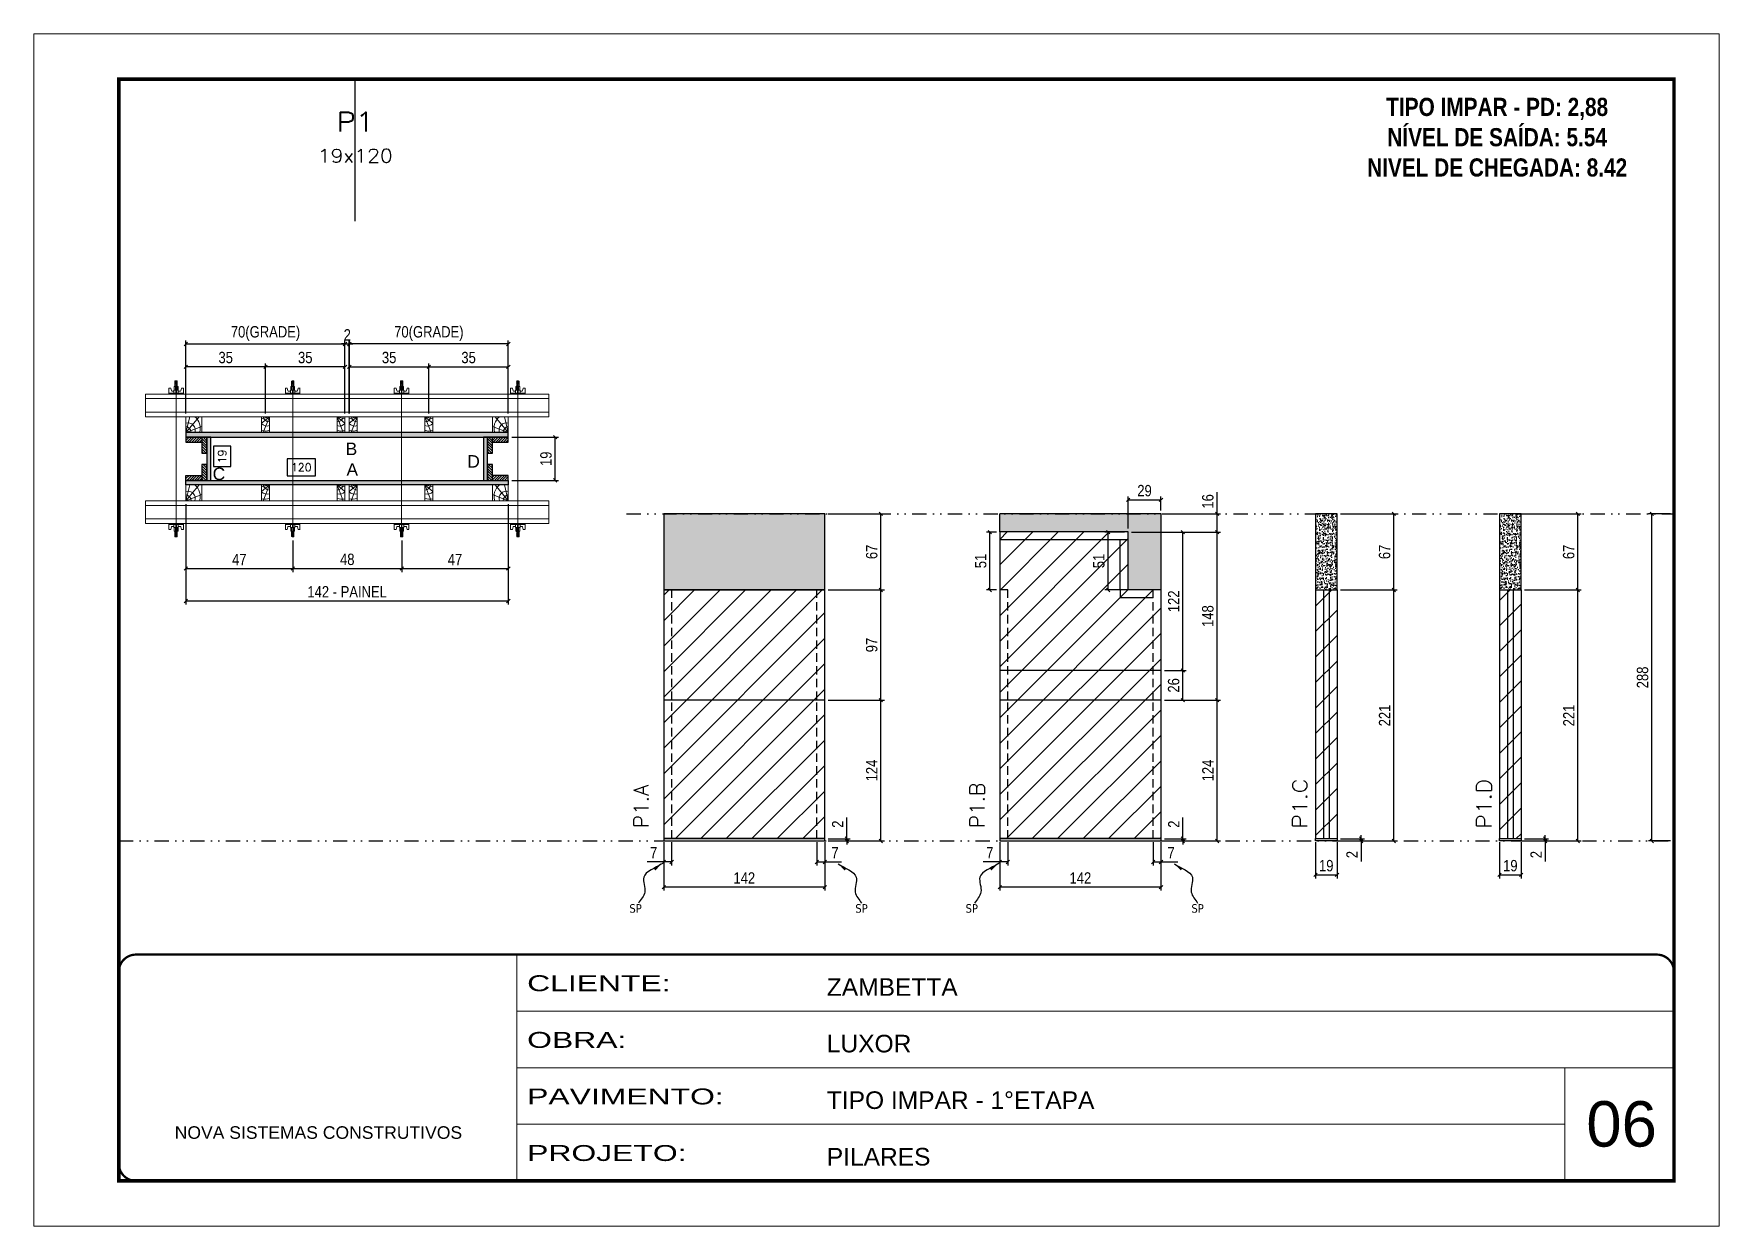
# Model space of a CAD drawing. Extents: x 14400 to 24104, y -21631 to 6985.
# Drawn here: x 16012 to 17497, y 4786 to 5836 of the extents above; entities that cross this region are included whole.
import ezdxf
from ezdxf.enums import TextEntityAlignment as Align

# ---------------------------------------------------------------- set-up
doc = ezdxf.new("R2010")
doc.units = 0
for name, pattern in [('CONTINUO', [0]), ('DASHED', [0.75, 0.5, -0.25]), ('DIVIDE2', [0.625, 0.25, -0.125, 0, -0.125, 0, -0.125]), ('HIDDEN', [0.375, 0.25, -0.125])]:
    doc.linetypes.add(name, pattern=pattern)
for name, color, linetype, lineweight in [('CARIMBO', 255, 'Continuous', 9), ('Folhas', 255, 'Continuous', 9), ('Hachura', 251, 'Continuous', 9), ('Madeira', 126, 'Continuous', 18), ('Perfil Metálico', 224, 'Continuous', 18), ('SARRAFO DE PRESSAO', 251, 'DASHED', 9), ('Texto Seção', 7, 'Continuous', 15)]:
    doc.layers.add(name, color=color, linetype=linetype, lineweight=lineweight)
for name, color, linetype in [('CHAPA', 1, 'Continuous'), ('COTA', 241, 'Continuous'), ('MEIO_PONT', 93, 'Continuous'), ('NOMENCLATURA', 7, 'Continuous'), ('Nível', 160, 'Continuous'), ('Painéis', 200, 'Continuous'), ('SARR_2.2x7', 40, 'Continuous'), ('SARRAFO', 251, 'Continuous'), ('Sarrafo de Pressão', 42, 'HIDDEN'), ('texto', 7, 'Continuous'), ('Texto de Titulo', 7, 'Continuous'), ('Texto Qtd Sarr', 242, 'Continuous'), ('TEXTO_GERAL', 7, 'Continuous')]:
    doc.layers.add(name, color=color, linetype=linetype)
doc.styles.add('ARIAL', font='arial.ttf')
doc.styles.add('COTA TECNICA', font='techl___.ttf', dxfattribs={"height": 10})
doc.styles.add('COTA TECNICA 2X', font='techl___.ttf', dxfattribs={"height": 10})
doc.styles.add('COTA TECNICA-50', font='techl___.ttf', dxfattribs={"height": 10})
doc.styles.add('REGUA-120', font='ROMANS.shx', dxfattribs={"height": 15})
doc.styles.add('ROMANC', font='techb___.ttf', dxfattribs={"height": 2.5})
doc.styles.add('ROMANS', font='romans.shx')
doc.styles.get("Standard").update_dxf_attribs({"font": 'arial.ttf'})
doc.styles.add('Tecnologia', font='')
doc.styles.get('Tecnologia').set_extended_font_data('Forgotten Futurist')
doc.dimstyles.new('COTA PAINEL-50', dxfattribs={"dimtxt": 10, "dimasz": 3, "dimexe": 3, "dimexo": 3, "dimgap": 3, "dimtad": 1, "dimdec": 1, "dimzin": 12, "dimdsep": 46, "dimtxsty": 'COTA TECNICA-50', "dimblk1": 'OBLIQUE', "dimblk2": 'OBLIQUE', "dimsah": 1, "dimcen": 0.9, "dimclrd": 4, "dimclre": 4, "dimclrt": 240, "dimadec": 1, "dimazin": 3, "dimtfac": 1, "dimtdec": 1, "dimtmove": 0, "dimatfit": 3, "dimfxl": 1, "dimtolj": 1, "dimtzin": 12, "dimarcsym": 0})
doc.dimstyles.new('PAINEL', dxfattribs={"dimtxt": 10, "dimasz": 3, "dimexe": 3, "dimexo": 3, "dimgap": 3, "dimtad": 1, "dimdec": 1, "dimzin": 12, "dimdsep": 46, "dimtxsty": 'COTA TECNICA', "dimblk1": 'OBLIQUE', "dimblk2": 'OBLIQUE', "dimsah": 1, "dimcen": 0.9, "dimclrd": 4, "dimclre": 4, "dimclrt": 240, "dimadec": 1, "dimazin": 3, "dimtfac": 1, "dimtdec": 1, "dimtmove": 0, "dimatfit": 3, "dimfxl": 1, "dimtolj": 1, "dimtzin": 12, "dimarcsym": 0})
doc.dimstyles.new('SECAO PILAR', dxfattribs={"dimtxt": 10, "dimasz": 3, "dimexe": 3, "dimexo": 3, "dimgap": 3, "dimtad": 1, "dimdec": 1, "dimlfac": 0.5, "dimzin": 12, "dimdsep": 46, "dimtxsty": 'COTA TECNICA 2X', "dimblk1": 'OBLIQUE', "dimblk2": 'OBLIQUE', "dimsah": 1, "dimcen": 0.9, "dimclrd": 256, "dimclre": 256, "dimclrt": 256, "dimadec": 1, "dimazin": 3, "dimtfac": 1, "dimtdec": 1, "dimtmove": 0, "dimatfit": 3, "dimfxl": 1, "dimtolj": 1, "dimtzin": 12, "dimarcsym": 0})
doc.dimstyles.new('SECÇÃO 2', dxfattribs={"dimtxt": 7, "dimasz": 6, "dimexe": 0.18, "dimexo": 2, "dimgap": -4, "dimtad": 3, "dimdec": 1, "dimlfac": 0.5, "dimzin": 12, "dimdsep": 46, "dimtxsty": 'ROMANS', "dimblk": 'ARCHTICK', "dimcen": 0.09, "dimse1": 1, "dimse2": 1, "dimsd1": 1, "dimsd2": 1, "dimclrd": 180, "dimclre": 5, "dimclrt": 1, "dimadec": 0, "dimazin": 3, "dimtfac": 1, "dimtdec": 1, "dimtofl": 0, "dimtmove": 0, "dimatfit": 3, "dimldrblk": 'ARCHTICK', "dimfxl": 1, "dimtolj": 1, "dimtzin": 0, "dimarcsym": 0})
doc.dimstyles.get("Standard").update_dxf_attribs({"dimtxt": 0.18, "dimasz": 0.18, "dimexe": 0.18, "dimexo": 0.0625, "dimgap": 0.09, "dimtad": 0, "dimtih": 1, "dimtoh": 1, "dimdec": 4, "dimzin": 0, "dimdsep": 46, "dimtxsty": 'Standard', "dimcen": 0.09, "dimadec": 0, "dimazin": 0, "dimtfac": 1, "dimtdec": 4, "dimtofl": 0, "dimtmove": 0, "dimatfit": 3, "dimfxl": 1, "dimtolj": 1, "dimtzin": 0, "dimarcsym": 0})
pattern_1 = [(225, (7022.1627, -17448.508), (1.12253202, -1.12253202), [])]

msp = doc.modelspace()

# ---------------------------------------------------------------- texts
at = {"layer": 'CARIMBO', "style": 'ARIAL'}
msp.add_text('06', height=40, dxfattribs=at).set_placement((17379.83, 4856.3))
at = {"layer": 'NOMENCLATURA', "color": 2, "insert": (17301.29, 5779.74), "char_height": 16, "attachment_point": 2, "style": 'ROMANC'}
msp.add_mtext_dynamic_manual_height_columns('TIPO IMPAR - PD: 2,88\\PNÍVEL DE SAÍDA: 5.54\\PNIVEL DE CHEGADA: 8.42', width=432.3511, gutter_width=1, heights=[0], dxfattribs=at)
at = {"layer": 'texto', "color": 0, "char_height": 7.5, "attachment_point": 5}
for insert in [(16542.23, 5065.94), (16741.25, 5065.94), (16838.36, 5065.94), (17037.39, 5065.94)]:
    msp.add_mtext('{\\fTahoma|b0|i0|c0|p34;\\C4;SP}', dxfattribs=dict(at, insert=insert))
at = {"layer": 'Texto Seção', "style": 'REGUA-120', "width": 1.1}
for s, p in [('P1.C', (17133.96, 5136.2)), ('P1.D', (17296.19, 5136.2))]:
    msp.add_text(s, height=13, rotation=90, dxfattribs=at).set_placement(p)
at = {"layer": 'Texto Seção', "char_height": 13, "width": 285.3299, "attachment_point": 7, "rotation": 90, "style": 'REGUA-120'}
for s, insert in [('\\pt26;P1.A', (16553.54, 5136.69)), ('P1.B', (16849.67, 5136.69))]:
    msp.add_mtext(s, dxfattribs=dict(at, insert=insert))
at = {"layer": 'TEXTO_GERAL', "style": 'ARIAL'}
for s, p in [('B', (16291.88, 5470.65)), ('D', (16399.47, 5459.62)), ('C', (16175.13, 5448.67)), ('A', (16292.62, 5452.42))]:
    msp.add_text(s, height=11, dxfattribs=at).set_placement(p, align=Align.MIDDLE_CENTER)

# ---------------------------------------------------------------- blocks, each defined once
blk = doc.blocks.new('9999999999')
at = {"color": 30, "linetype": 'CONTINUO'}
for p, q in [((98564.6, 34230.2), (98564.6, 34429.4)), ((98564.6, 34379.6), (99584, 34379.6)), ((98564.6, 34329.8), (99488, 34329.8)), ((99584, 34329.8), (99488, 34329.8)), ((99488, 34329.8), (99488, 34230.2)), ((98564.6, 34280), (99488, 34280))]:
    blk.add_line(p, q, dxfattribs=at)
at = {"color": 30, "linetype": 'CONTINUO', "const_width": 2}
blk.add_lwpolyline([(99584, 34230.2), (99584, 34414.4, 0.414214), (99569, 34429.4), (98229, 34429.4, 0.414214), (98214, 34414.4), (98214, 34245.2, 0.414214), (98229, 34230.2), (99584, 34230.2)], format="xyb", dxfattribs=at)
at = {"layer": 'Folhas'}
blk.add_lwpolyline([(98139, 34190.2), (99624, 34190.2), (99624, 35240.2), (98139, 35240.2)], close=True, dxfattribs=at)
at = {"layer": 'Folhas', "color": 30, "const_width": 3}
blk.add_lwpolyline([(98214, 34230.2), (99584, 34230.2), (99584, 35200.2), (98214, 35200.2)], close=True, dxfattribs=at)
at = {"color": 7, "linetype": 'Continuous', "ltscale": 5, "style": 'ARIAL'}
for s, height, p in [('ZAMBETTA', 15.48, (98837.7, 34393.1)), ('LUXOR', 15.48, (98837.7, 34343.3)), ('TIPO IMPAR - 1°ETAPA', 15.483, (98837.7, 34293.5)), ('NOVA SISTEMAS CONSTRUTIVOS', 11.059, (98263.2, 34267.2)), ('PILARES', 15.48, (98837.7, 34243.7))]:
    blk.add_text(s, height=height, dxfattribs=at).set_placement(p)
at = {"layer": 'Folhas', "color": 7, "style": 'Tecnologia', "width": 1.5}
for s, p in [('CLIENTE:', (98573.7, 34397.2)), ('OBRA:', (98573.7, 34347.3)), ('PAVIMENTO:', (98573.7, 34297.5)), ('PROJETO:', (98573.7, 34247.7))]:
    blk.add_text(s, height=14, dxfattribs=at).set_placement(p)
blk = doc.blocks.new('*D599')
at = {"layer": 'COTA', "color": 180, "lineweight": -2, "transparency": 16777216}
for p, q in [((16185.5, 5473), (16170.5, 5473)), ((16170.5, 5473), (16170.5, 5455)), ((16185.5, 5455), (16185.5, 5473)), ((16170.5, 5455), (16185.5, 5455))]:
    blk.add_line(p, q, dxfattribs=at)
at = {"layer": 'Defpoints', "color": 0, "transparency": 16777216}
for p in [(16185.4, 5480.9), (16185.4, 5442.9), (16189.5, 5442.9)]:
    blk.add_point(p, dxfattribs=at)
at = {"layer": 'COTA', "color": 1, "transparency": 16777216, "insert": (16178, 5464), "char_height": 7, "attachment_point": 5, "rotation": 90, "style": 'ROMANS'}
blk.add_mtext('\\A1;19', dxfattribs=at)
blk = doc.blocks.new('_ArchTick')
at = {"color": 0, "linetype": 'ByBlock', "const_width": 0.15}
blk.add_lwpolyline([(-0.5, -0.5), (0.5, 0.5)], dxfattribs=at)
blk = doc.blocks.new('*D600')
at = {"layer": 'COTA', "color": 180, "lineweight": -2, "transparency": 16777216}
for p, q in [((16260.2, 5461.9), (16235.2, 5461.9)), ((16235.2, 5461.9), (16235.2, 5446.9)), ((16260.2, 5446.9), (16260.2, 5461.9)), ((16235.2, 5446.9), (16260.2, 5446.9))]:
    blk.add_line(p, q, dxfattribs=at)
at = {"layer": 'Defpoints', "color": 0, "transparency": 16777216}
for p in [(16168.1, 5442.9), (16408.1, 5442.9), (16408.1, 5442.9)]:
    blk.add_point(p, dxfattribs=at)
at = {"layer": 'COTA', "color": 1, "transparency": 16777216, "insert": (16247.7, 5454.4), "char_height": 7, "attachment_point": 5, "style": 'ROMANS'}
blk.add_mtext('\\A1;120', dxfattribs=at)
blk = doc.blocks.new('_Oblique')
at = {"color": 0, "linetype": 'ByBlock', "lineweight": -2}
blk.add_line((-0.5, -0.5), (0.5, 0.5), dxfattribs=at)
blk = doc.blocks.new('*D601')
at = {"layer": 'COTA', "lineweight": -2, "transparency": 16777216}
for p, q in [((16146.1, 5421.9), (16146.1, 5333.7)), ((16430.1, 5421.9), (16430.1, 5333.7)), ((16146.1, 5336.7), (16430.1, 5336.7))]:
    blk.add_line(p, q, dxfattribs=at)
at = {"layer": 'Defpoints', "color": 0, "transparency": 16777216}
for p in [(16146.1, 5424.9), (16430.1, 5424.9), (16430.1, 5336.7)]:
    blk.add_point(p, dxfattribs=at)
at = {"layer": 'COTA', "lineweight": -2, "transparency": 16777216, "xscale": 3, "yscale": 3, "zscale": 3, "rotation": 180}
blk.add_blockref('_Oblique', (16146.1, 5336.7), dxfattribs=at)
at = {"layer": 'COTA', "lineweight": -2, "transparency": 16777216, "xscale": 3, "yscale": 3, "zscale": 3}
blk.add_blockref('_Oblique', (16430.1, 5336.7), dxfattribs=at)
at = {"layer": 'COTA', "transparency": 16777216, "insert": (16288.1, 5344.8), "char_height": 10, "attachment_point": 5, "style": 'COTA TECNICA 2X'}
blk.add_mtext('\\A1;142 - PAINEL', dxfattribs=at)
blk = doc.blocks.new('*D602')
at = {"layer": 'COTA', "lineweight": -2, "transparency": 16777216}
for p, q in [((16146.1, 5421.9), (16146.1, 5362.2)), ((16240.2, 5390.1), (16240.2, 5362.2)), ((16146.1, 5365.2), (16240.2, 5365.2))]:
    blk.add_line(p, q, dxfattribs=at)
at = {"layer": 'Defpoints', "color": 0, "transparency": 16777216}
for p in [(16146.1, 5424.9), (16240.2, 5393.1), (16240.2, 5365.2)]:
    blk.add_point(p, dxfattribs=at)
at = {"layer": 'COTA', "lineweight": -2, "transparency": 16777216, "xscale": 3, "yscale": 3, "zscale": 3, "rotation": 180}
blk.add_blockref('_Oblique', (16146.1, 5365.2), dxfattribs=at)
at = {"layer": 'COTA', "lineweight": -2, "transparency": 16777216, "xscale": 3, "yscale": 3, "zscale": 3}
blk.add_blockref('_Oblique', (16240.2, 5365.2), dxfattribs=at)
at = {"layer": 'COTA', "transparency": 16777216, "insert": (16193.1, 5373.2), "char_height": 10, "attachment_point": 5, "style": 'COTA TECNICA 2X'}
blk.add_mtext('\\A1;47', dxfattribs=at)
blk = doc.blocks.new('*D603')
at = {"layer": 'COTA', "lineweight": -2, "transparency": 16777216}
for p, q in [((16430.1, 5421.9), (16430.1, 5362.2)), ((16336.2, 5390.1), (16336.2, 5362.2)), ((16336.2, 5365.2), (16430.1, 5365.2))]:
    blk.add_line(p, q, dxfattribs=at)
at = {"layer": 'Defpoints', "color": 0, "transparency": 16777216}
for p in [(16430.1, 5424.9), (16336.2, 5393.1), (16430.1, 5365.2)]:
    blk.add_point(p, dxfattribs=at)
at = {"layer": 'COTA', "lineweight": -2, "transparency": 16777216, "xscale": 3, "yscale": 3, "zscale": 3, "rotation": 180}
blk.add_blockref('_Oblique', (16336.2, 5365.2), dxfattribs=at)
at = {"layer": 'COTA', "lineweight": -2, "transparency": 16777216, "xscale": 3, "yscale": 3, "zscale": 3}
blk.add_blockref('_Oblique', (16430.1, 5365.2), dxfattribs=at)
at = {"layer": 'COTA', "transparency": 16777216, "insert": (16383.1, 5373.2), "char_height": 10, "attachment_point": 5, "style": 'COTA TECNICA 2X'}
blk.add_mtext('\\A1;47', dxfattribs=at)
blk = doc.blocks.new('C')
at = {"layer": 'Hachura', "color": 0}
for p, q in [((0, 3.22), (0, -3.22)), ((0.45, 3.22), (0, 3.22)), ((0.46, 3.16), (0, 3.16)), ((0.46, 3.05), (0, 3.05)), ((0.46, 2.88), (0, 2.88)), ((0, 2.75), (0, -1.16)), ((0.46, 2.65), (0, 2.65)), ((0.46, 2.23), (0, 2.23)), ((0.46, 1.51), (0, 1.51)), ((0.39, 0.49), (0.17, 0.49)), ((0.45, -3.23), (0.45, 3.22)), ((0.45, 3.22), (2.58, 3.22)), ((1.74, 0.97), (0.45, 0.97)), ((1.45, 0.1), (0.45, 0.1)), ((1.35, 1.94), (1.35, 0.96)), ((2.58, 2.39), (1.47, 2.09)), ((1.74, -0.97), (1.74, 0.97)), ((1.74, 0.97), (1.74, 0.84)), ((1.74, 0.97), (1.74, 0.84)), ((1.74, 0.84), (3.35, 0.84)), ((3.35, 0.45), (1.74, 0.45)), ((2.58, 3.22), (2.58, 2.39)), ((3.32, 0.84), (3.32, -0.84)), ((3.35, 0.84), (3.35, -0.84)), ((3.68, 0.45), (3.35, 0.45)), ((3.84, -0.52), (3.35, 0.45)), ((3.35, 0.06), (3.67, -0.57)), ((3.68, 0.45), (4.16, -0.52)), ((3.72, 0.5), (4.25, -0.57)), ((4.37, -0.55), (3.83, 0.53)), ((4.15, 0.45), (3.93, 0.45)), ((4.42, -0.52), (3.93, 0.45)), ((4.15, 0.45), (4.26, 0.45)), ((4.26, 0.45), (4.74, -0.52)), ((4.3, 0.5), (4.83, -0.57)), ((4.95, -0.55), (4.41, 0.53)), ((4.51, 0.45), (4.84, 0.45)), ((5, -0.52), (4.51, 0.45)), ((4.84, 0.45), (5.32, -0.52)), ((4.88, 0.5), (5.41, -0.57)), ((5.53, -0.55), (4.99, 0.53)), ((5.58, -0.52), (5.09, 0.45)), ((5.42, 0.45), (5.09, 0.45)), ((5.58, -0.52), (5.09, 0.45)), ((5.42, 0.45), (5.74, -0.19)), ((5.46, 0.5), (5.74, -0.07)), ((5.74, 0.19), (5.57, 0.53)), ((5.74, 0.32), (5.68, 0.45)), ((5.68, 0.45), (5.74, 0.45)), ((5.74, 0.45), (5.9, 0.29)), ((5.74, 0.45), (5.74, -0.52)), ((5.9, -0.36), (5.9, 0.29)), ((0.45, 0), (0, 0)), ((0.46, -1.52), (0, -1.52)), ((0.46, -2.23), (0, -2.23)), ((0.46, -2.65), (0, -2.65)), ((0.46, -2.88), (0, -2.88)), ((0.46, -3.05), (0, -3.05)), ((0.46, -3.16), (0, -3.16)), ((0, -3.22), (2.57, -3.22)), ((0.08, -0.48), (0.29, -0.48)), ((0.29, -0.48), (0.4, -0.48)), ((0.45, 0), (0.45, -0.97)), ((0.45, -0.16), (1.45, -0.16)), ((0.45, -0.65), (0.45, -0.32)), ((0.45, -3.23), (0.45, -0.65)), ((0.45, -0.97), (1.74, -0.97)), ((1.35, -1.94), (1.35, -0.97)), ((2.58, -2.39), (1.47, -2.1)), ((3.35, -0.32), (1.74, -0.32)), ((3.35, -0.84), (1.74, -0.84)), ((2.58, -3.23), (2.58, -2.39)), ((3.35, -0.07), (3.58, -0.52)), ((3.35, -0.52), (3.58, -0.52)), ((3.84, -0.52), (4.16, -0.52)), ((4.42, -0.52), (4.74, -0.52)), ((4.63, -0.52), (4.74, -0.52)), ((5, -0.52), (5.32, -0.52)), ((5.58, -0.52), (5.74, -0.52)), ((5.74, -0.52), (5.9, -0.36)), ((5.74, -0.52), (5.74, -0.52))]:
    blk.add_line(p, q, dxfattribs=at)
for centre, radius, start, end in [((1.52, 1.94), 0.161, 104.74356, 180), ((1.44, -0.03), 0.129, 272.69497, 87.30503), ((3.81, 0.39), 0.143, 25.56881, 154.43119), ((4.39, 0.39), 0.143, 25.56881, 154.43119), ((4.97, 0.39), 0.143, 25.56881, 154.43119), ((5.55, 0.39), 0.143, 25.56881, 154.43119), ((0.17, -0.37), 0.174, 221.74404, 317.85924), ((1.52, -1.94), 0.161, 180, 255.25644), ((3.71, -0.4), 0.174, 222.14076, 318.25596), ((4.29, -0.4), 0.174, 222.14076, 318.25596), ((4.87, -0.4), 0.174, 222.14076, 318.25596), ((5.45, -0.4), 0.174, 222.14076, 318.25596), ((5.61, -0.4), 0.174, 317.85924, 318.25596)]:
    blk.add_arc(centre, radius, start, end, dxfattribs=at)
blk = doc.blocks.new('*D604')
at = {"layer": 'COTA', "lineweight": -2, "transparency": 16777216}
for p, q in [((16240.2, 5390.1), (16240.2, 5362.2)), ((16336.2, 5390.1), (16336.2, 5362.2)), ((16240.2, 5365.2), (16336.2, 5365.2))]:
    blk.add_line(p, q, dxfattribs=at)
at = {"layer": 'Defpoints', "color": 0, "transparency": 16777216}
for p in [(16240.2, 5393.1), (16336.2, 5393.1), (16336.2, 5365.2)]:
    blk.add_point(p, dxfattribs=at)
at = {"layer": 'COTA', "lineweight": -2, "transparency": 16777216, "xscale": 3, "yscale": 3, "zscale": 3, "rotation": 180}
blk.add_blockref('_Oblique', (16240.2, 5365.2), dxfattribs=at)
at = {"layer": 'COTA', "lineweight": -2, "transparency": 16777216, "xscale": 3, "yscale": 3, "zscale": 3}
blk.add_blockref('_Oblique', (16336.2, 5365.2), dxfattribs=at)
at = {"layer": 'COTA', "transparency": 16777216, "insert": (16288.2, 5373.3), "char_height": 10, "attachment_point": 5, "style": 'COTA TECNICA 2X'}
blk.add_mtext('\\A1;48', dxfattribs=at)
blk = doc.blocks.new('*D605')
at = {"layer": 'COTA', "lineweight": -2, "transparency": 16777216}
for p, q in [((16290, 5501.9), (16290, 5545.8)), ((16290, 5542.8), (16360.1, 5542.8)), ((16360.1, 5501.9), (16360.1, 5545.8))]:
    blk.add_line(p, q, dxfattribs=at)
at = {"layer": 'Defpoints', "color": 0, "transparency": 16777216}
for p in [(16360.1, 5542.8), (16290, 5498.9), (16360.1, 5498.9)]:
    blk.add_point(p, dxfattribs=at)
at = {"layer": 'COTA', "lineweight": -2, "transparency": 16777216, "xscale": 3, "yscale": 3, "zscale": 3, "rotation": 180}
blk.add_blockref('_Oblique', (16290, 5542.8), dxfattribs=at)
at = {"layer": 'COTA', "lineweight": -2, "transparency": 16777216, "xscale": 3, "yscale": 3, "zscale": 3}
blk.add_blockref('_Oblique', (16360.1, 5542.8), dxfattribs=at)
at = {"layer": 'COTA', "transparency": 16777216, "insert": (16325.1, 5551), "char_height": 10, "attachment_point": 5, "style": 'COTA TECNICA 2X'}
blk.add_mtext('\\A1;35', dxfattribs=at)
blk = doc.blocks.new('*D606')
at = {"layer": 'COTA', "lineweight": -2, "transparency": 16777216}
for p, q in [((16360.1, 5501.9), (16360.1, 5545.8)), ((16360.1, 5542.8), (16430.1, 5542.8)), ((16430.1, 5501.9), (16430.1, 5545.8))]:
    blk.add_line(p, q, dxfattribs=at)
at = {"layer": 'Defpoints', "color": 0, "transparency": 16777216}
for p in [(16430.1, 5542.8), (16360.1, 5498.9), (16430.1, 5498.9)]:
    blk.add_point(p, dxfattribs=at)
at = {"layer": 'COTA', "lineweight": -2, "transparency": 16777216, "xscale": 3, "yscale": 3, "zscale": 3, "rotation": 180}
blk.add_blockref('_Oblique', (16360.1, 5542.8), dxfattribs=at)
at = {"layer": 'COTA', "lineweight": -2, "transparency": 16777216, "xscale": 3, "yscale": 3, "zscale": 3}
blk.add_blockref('_Oblique', (16430.1, 5542.8), dxfattribs=at)
at = {"layer": 'COTA', "transparency": 16777216, "insert": (16395.1, 5551), "char_height": 10, "attachment_point": 5, "style": 'COTA TECNICA 2X'}
blk.add_mtext('\\A1;35', dxfattribs=at)
blk = doc.blocks.new('*D607')
at = {"layer": 'COTA', "lineweight": -2, "transparency": 16777216}
for p, q in [((16290, 5501.9), (16290, 5566)), ((16430.1, 5563), (16290, 5563)), ((16430.1, 5501.9), (16430.1, 5566))]:
    blk.add_line(p, q, dxfattribs=at)
at = {"layer": 'Defpoints', "color": 0, "transparency": 16777216}
for p in [(16290, 5563), (16290, 5498.9), (16430.1, 5498.9)]:
    blk.add_point(p, dxfattribs=at)
at = {"layer": 'COTA', "lineweight": -2, "transparency": 16777216, "xscale": 3, "yscale": 3, "zscale": 3, "rotation": 180}
blk.add_blockref('_Oblique', (16290, 5563), dxfattribs=at)
at = {"layer": 'COTA', "lineweight": -2, "transparency": 16777216, "xscale": 3, "yscale": 3, "zscale": 3}
blk.add_blockref('_Oblique', (16430.1, 5563), dxfattribs=at)
at = {"layer": 'COTA', "transparency": 16777216, "insert": (16360.1, 5572.2), "char_height": 10, "attachment_point": 5, "style": 'COTA TECNICA 2X'}
blk.add_mtext('\\A1;70(GRADE)', dxfattribs=at)
blk = doc.blocks.new('*D608')
at = {"layer": 'COTA', "lineweight": -2, "transparency": 16777216}
for p, q in [((16433.1, 5480.9), (16474.4, 5480.9)), ((16471.4, 5442.9), (16471.4, 5480.9)), ((16433.1, 5442.9), (16474.4, 5442.9))]:
    blk.add_line(p, q, dxfattribs=at)
at = {"layer": 'Defpoints', "color": 0, "transparency": 16777216}
for p in [(16430.1, 5480.9), (16471.4, 5480.9), (16430.1, 5442.9)]:
    blk.add_point(p, dxfattribs=at)
at = {"layer": 'COTA', "lineweight": -2, "transparency": 16777216, "xscale": 3, "yscale": 3, "zscale": 3}
for p, rotation in [((16471.4, 5480.9), 90), ((16471.4, 5442.9), 270)]:
    blk.add_blockref('_Oblique', p, dxfattribs=dict(at, rotation=rotation))
at = {"layer": 'COTA', "transparency": 16777216, "insert": (16463.3, 5461.9), "char_height": 10, "attachment_point": 5, "rotation": 90, "style": 'COTA TECNICA 2X'}
blk.add_mtext('\\A1;19', dxfattribs=at)
blk = doc.blocks.new('PONTALETE')
at = {"layer": 'Madeira'}
for q in [(2.71, 7), (7, 5.76), (7, 1.74)]:
    blk.add_line((0, 0), q, dxfattribs=at)
blk.add_lwpolyline([(0, 0), (7, 0), (7, 7), (0, 7)], close=True, dxfattribs=at)
for centre, radius, start, end in [((2.04, 0.06), 6.23, 37.28179, 109.09128), ((1.09, 0.9), 3.19, 343.60304, 109.98471), ((-0.21, -0.78), 3.09, 14.63219, 86.0383)]:
    blk.add_arc(centre, radius, start, end, dxfattribs=at)
blk = doc.blocks.new('MEIO PONTALETE')
at = {"layer": 'Madeira'}
for q in [(2.71, 7), (3.5, 2.88), (3.5, 0.87)]:
    blk.add_line((0, 0), q, dxfattribs=at)
blk.add_lwpolyline([(0, 0), (3.5, 0), (3.5, 7), (0, 7)], close=True, dxfattribs=at)
for centre, radius, start, end in [((2.04, 0.06), 6.23, 76.44987, 109.09128), ((1.09, 0.9), 3.19, 40.90626, 109.98471), ((-0.21, -0.78), 3.09, 14.63219, 86.0383)]:
    blk.add_arc(centre, radius, start, end, dxfattribs=at)
blk = doc.blocks.new('titulo1')
at = {"layer": 'Defpoints', "color": 252, "linetype": 'HIDDEN', "ltscale": 2}
blk.add_line((0, 0), (0, 125), dxfattribs=at)
at = {"layer": 'Defpoints', "style": 'ROMANS', "oblique": 15}
blk.add_attdef('FOLHA', text='', height=10, dxfattribs=at).set_placement((0, 15.6), align=Align.MIDDLE_CENTER)
at = {"layer": 'Texto Qtd Sarr', "color": 3, "style": 'ROMANS', "oblique": 15}
for tag, height, p in [('TITULO', 17, (0, 71.4)), ('SEÇÃO', 12, (0, 41.5))]:
    blk.add_attdef(tag, text='', height=height, dxfattribs=at).set_placement(p, align=Align.MIDDLE_CENTER)
blk = doc.blocks.new('*D609')
at = {"layer": 'COTA', "lineweight": -2, "transparency": 16777216}
for p, q in [((16216.1, 5501.9), (16216.1, 5545.8)), ((16286.2, 5542.8), (16216.1, 5542.8)), ((16286.2, 5501.9), (16286.2, 5545.8))]:
    blk.add_line(p, q, dxfattribs=at)
at = {"layer": 'Defpoints', "color": 0, "transparency": 16777216}
for p in [(16216.1, 5542.8), (16216.1, 5498.9), (16286.2, 5498.9)]:
    blk.add_point(p, dxfattribs=at)
at = {"layer": 'COTA', "lineweight": -2, "transparency": 16777216, "xscale": 3, "yscale": 3, "zscale": 3, "rotation": 180}
blk.add_blockref('_Oblique', (16216.1, 5542.8), dxfattribs=at)
at = {"layer": 'COTA', "lineweight": -2, "transparency": 16777216, "xscale": 3, "yscale": 3, "zscale": 3}
blk.add_blockref('_Oblique', (16286.2, 5542.8), dxfattribs=at)
at = {"layer": 'COTA', "transparency": 16777216, "insert": (16251.2, 5551), "char_height": 10, "attachment_point": 5, "style": 'COTA TECNICA 2X'}
blk.add_mtext('\\A1;35', dxfattribs=at)
blk = doc.blocks.new('*D610')
at = {"layer": 'COTA', "lineweight": -2, "transparency": 16777216}
for p, q in [((16146.1, 5501.9), (16146.1, 5545.8)), ((16216.1, 5542.8), (16146.1, 5542.8)), ((16216.1, 5501.9), (16216.1, 5545.8))]:
    blk.add_line(p, q, dxfattribs=at)
at = {"layer": 'Defpoints', "color": 0, "transparency": 16777216}
for p in [(16146.1, 5542.8), (16146.1, 5498.9), (16216.1, 5498.9)]:
    blk.add_point(p, dxfattribs=at)
at = {"layer": 'COTA', "lineweight": -2, "transparency": 16777216, "xscale": 3, "yscale": 3, "zscale": 3, "rotation": 180}
blk.add_blockref('_Oblique', (16146.1, 5542.8), dxfattribs=at)
at = {"layer": 'COTA', "lineweight": -2, "transparency": 16777216, "xscale": 3, "yscale": 3, "zscale": 3}
blk.add_blockref('_Oblique', (16216.1, 5542.8), dxfattribs=at)
at = {"layer": 'COTA', "transparency": 16777216, "insert": (16181.1, 5551), "char_height": 10, "attachment_point": 5, "style": 'COTA TECNICA 2X'}
blk.add_mtext('\\A1;35', dxfattribs=at)
blk = doc.blocks.new('*D611')
at = {"layer": 'COTA', "lineweight": -2, "transparency": 16777216}
for p, q in [((16146.1, 5501.9), (16146.1, 5566)), ((16146.1, 5563), (16286.2, 5563)), ((16286.2, 5501.9), (16286.2, 5566))]:
    blk.add_line(p, q, dxfattribs=at)
at = {"layer": 'Defpoints', "color": 0, "transparency": 16777216}
for p in [(16286.2, 5563), (16146.1, 5498.9), (16286.2, 5498.9)]:
    blk.add_point(p, dxfattribs=at)
at = {"layer": 'COTA', "lineweight": -2, "transparency": 16777216, "xscale": 3, "yscale": 3, "zscale": 3, "rotation": 180}
blk.add_blockref('_Oblique', (16146.1, 5563), dxfattribs=at)
at = {"layer": 'COTA', "lineweight": -2, "transparency": 16777216, "xscale": 3, "yscale": 3, "zscale": 3}
blk.add_blockref('_Oblique', (16286.2, 5563), dxfattribs=at)
at = {"layer": 'COTA', "transparency": 16777216, "insert": (16216.2, 5572.2), "char_height": 10, "attachment_point": 5, "style": 'COTA TECNICA 2X'}
blk.add_mtext('\\A1;70(GRADE)', dxfattribs=at)
blk = doc.blocks.new('*D620')
at = {"layer": 'COTA', "lineweight": -2, "transparency": 16777216}
for p, q in [((16286.2, 5563), (16283.2, 5563)), ((16286.2, 5501.9), (16286.2, 5566)), ((16286.2, 5563), (16290.2, 5563)), ((16290.2, 5501.9), (16290.2, 5566)), ((16290.2, 5563), (16293.2, 5563))]:
    blk.add_line(p, q, dxfattribs=at)
at = {"layer": 'Defpoints', "color": 0, "transparency": 16777216}
for p in [(16290.2, 5563), (16286.2, 5498.9), (16290.2, 5498.9)]:
    blk.add_point(p, dxfattribs=at)
at = {"layer": 'COTA', "lineweight": -2, "transparency": 16777216, "xscale": 3, "yscale": 3, "zscale": 3}
blk.add_blockref('_Oblique', (16286.2, 5563), dxfattribs=at)
at = {"layer": 'COTA', "lineweight": -2, "transparency": 16777216, "xscale": 3, "yscale": 3, "zscale": 3, "rotation": 180}
blk.add_blockref('_Oblique', (16290.2, 5563), dxfattribs=at)
at = {"layer": 'COTA', "transparency": 16777216, "insert": (16288.2, 5571), "char_height": 10, "attachment_point": 5, "style": 'COTA TECNICA 2X'}
blk.add_mtext('\\A1;2', dxfattribs=at)
blk = doc.blocks.new('*D612')
at = {"layer": 'COTA', "color": 4, "lineweight": -2, "transparency": 16777216}
for p, q in [((16567, 5124.4), (16567, 5081.8)), ((16709, 5124.4), (16709, 5081.8)), ((16709, 5084.8), (16567, 5084.8))]:
    blk.add_line(p, q, dxfattribs=at)
at = {"layer": 'Defpoints', "color": 0, "transparency": 16777216}
for p in [(16567, 5127.4), (16709, 5127.4), (16567, 5084.8)]:
    blk.add_point(p, dxfattribs=at)
at = {"layer": 'COTA', "color": 4, "lineweight": -2, "transparency": 16777216, "xscale": 3, "yscale": 3, "zscale": 3, "rotation": 180}
blk.add_blockref('_Oblique', (16567, 5084.8), dxfattribs=at)
at = {"layer": 'COTA', "color": 4, "lineweight": -2, "transparency": 16777216, "xscale": 3, "yscale": 3, "zscale": 3}
blk.add_blockref('_Oblique', (16709, 5084.8), dxfattribs=at)
at = {"layer": 'COTA', "color": 240, "transparency": 16777216, "insert": (16638, 5092.8), "char_height": 10, "attachment_point": 5, "style": 'COTA TECNICA'}
blk.add_mtext('\\A1;142', dxfattribs=at)
blk = doc.blocks.new('*D613')
at = {"layer": 'COTA', "color": 4, "lineweight": -2, "transparency": 16777216}
for p, q in [((16702, 5124.4), (16702, 5103.9)), ((16709, 5122.4), (16709, 5103.9)), ((16702, 5106.9), (16709, 5106.9)), ((16709, 5106.9), (16723.7, 5106.9))]:
    blk.add_line(p, q, dxfattribs=at)
at = {"layer": 'Defpoints', "color": 0, "transparency": 16777216}
for p in [(16702, 5127.4), (16709, 5125.4), (16709, 5106.9)]:
    blk.add_point(p, dxfattribs=at)
at = {"layer": 'COTA', "color": 4, "lineweight": -2, "transparency": 16777216, "xscale": 3, "yscale": 3, "zscale": 3, "rotation": 180}
blk.add_blockref('_Oblique', (16702, 5106.9), dxfattribs=at)
at = {"layer": 'COTA', "color": 4, "lineweight": -2, "transparency": 16777216, "xscale": 3, "yscale": 3, "zscale": 3}
blk.add_blockref('_Oblique', (16709, 5106.9), dxfattribs=at)
at = {"layer": 'COTA', "color": 240, "transparency": 16777216, "insert": (16717.9, 5115), "char_height": 10, "attachment_point": 5, "style": 'COTA TECNICA-50'}
blk.add_mtext('\\A1;7', dxfattribs=at)
blk = doc.blocks.new('*D614')
at = {"layer": 'COTA', "color": 4, "lineweight": -2, "transparency": 16777216}
for p, q in [((16574, 5124.4), (16574, 5103.9)), ((16567, 5122.4), (16567, 5103.9)), ((16567, 5106.9), (16552.3, 5106.9)), ((16574, 5106.9), (16567, 5106.9))]:
    blk.add_line(p, q, dxfattribs=at)
at = {"layer": 'Defpoints', "color": 0, "transparency": 16777216}
for p in [(16567, 5125.4), (16574, 5127.4), (16567, 5106.9)]:
    blk.add_point(p, dxfattribs=at)
at = {"layer": 'COTA', "color": 4, "lineweight": -2, "transparency": 16777216, "xscale": 3, "yscale": 3, "zscale": 3, "rotation": 180}
blk.add_blockref('_Oblique', (16567, 5106.9), dxfattribs=at)
at = {"layer": 'COTA', "color": 4, "lineweight": -2, "transparency": 16777216, "xscale": 3, "yscale": 3, "zscale": 3}
blk.add_blockref('_Oblique', (16574, 5106.9), dxfattribs=at)
at = {"layer": 'COTA', "color": 240, "transparency": 16777216, "insert": (16558.1, 5115), "char_height": 10, "attachment_point": 5, "style": 'COTA TECNICA-50'}
blk.add_mtext('\\A1;7', dxfattribs=at)
blk = doc.blocks.new('*D621')
at = {"layer": 'COTA', "color": 4, "linetype": 'ByBlock', "lineweight": -2, "transparency": 16777216}
for p, q in [((16712, 5249.4), (16761.4, 5249.4)), ((16758.4, 5125.4), (16758.4, 5249.4)), ((16712, 5125.4), (16761.4, 5125.4))]:
    blk.add_line(p, q, dxfattribs=at)
at = {"layer": 'Defpoints', "color": 0, "linetype": 'ByBlock', "transparency": 16777216}
for p in [(16709, 5249.4), (16758.4, 5249.4), (16709, 5125.4)]:
    blk.add_point(p, dxfattribs=at)
at = {"layer": 'COTA', "color": 4, "linetype": 'ByBlock', "lineweight": -2, "transparency": 16777216, "xscale": 3, "yscale": 3, "zscale": 3}
for p, rotation in [((16758.4, 5249.4), 90), ((16758.4, 5125.4), 270)]:
    blk.add_blockref('_Oblique', p, dxfattribs=dict(at, rotation=rotation))
at = {"layer": 'COTA', "color": 240, "linetype": 'ByBlock', "transparency": 16777216, "insert": (16750.3, 5187.4), "char_height": 10, "attachment_point": 5, "rotation": 90, "style": 'COTA TECNICA'}
blk.add_mtext('\\A1;124', dxfattribs=at)
blk = doc.blocks.new('*D615')
at = {"layer": 'COTA', "color": 4, "lineweight": -2, "transparency": 16777216}
for p, q in [((16728.3, 5127.4), (16728.3, 5146.2)), ((16712, 5127.4), (16731.3, 5127.4)), ((16712, 5125.4), (16731.3, 5125.4)), ((16728.3, 5125.4), (16728.3, 5127.4)), ((16728.3, 5125.4), (16728.3, 5122.4))]:
    blk.add_line(p, q, dxfattribs=at)
at = {"layer": 'Defpoints', "color": 0, "transparency": 16777216}
for p in [(16709, 5127.4), (16709, 5125.4), (16728.3, 5125.4)]:
    blk.add_point(p, dxfattribs=at)
at = {"layer": 'COTA', "color": 4, "lineweight": -2, "transparency": 16777216, "xscale": 3, "yscale": 3, "zscale": 3}
for p, rotation in [((16728.3, 5127.4), 270), ((16728.3, 5125.4), 90)]:
    blk.add_blockref('_Oblique', p, dxfattribs=dict(at, rotation=rotation))
at = {"layer": 'COTA', "color": 240, "transparency": 16777216, "insert": (16720.3, 5140.2), "char_height": 10, "attachment_point": 5, "rotation": 90, "style": 'COTA TECNICA-50'}
blk.add_mtext('\\A1;2', dxfattribs=at)
blk = doc.blocks.new('*D622')
at = {"layer": 'COTA', "color": 4, "linetype": 'ByBlock', "lineweight": -2, "transparency": 16777216}
for p, q in [((16712, 5249.4), (16761.4, 5249.4)), ((16758.4, 5125.4), (16758.4, 5249.4)), ((16712, 5125.4), (16761.4, 5125.4))]:
    blk.add_line(p, q, dxfattribs=at)
at = {"layer": 'Defpoints', "color": 0, "linetype": 'ByBlock', "transparency": 16777216}
for p in [(16709, 5249.4), (16758.4, 5249.4), (16709, 5125.4)]:
    blk.add_point(p, dxfattribs=at)
at = {"layer": 'COTA', "color": 4, "linetype": 'ByBlock', "lineweight": -2, "transparency": 16777216, "xscale": 3, "yscale": 3, "zscale": 3}
for p, rotation in [((16758.4, 5249.4), 90), ((16758.4, 5125.4), 270)]:
    blk.add_blockref('_Oblique', p, dxfattribs=dict(at, rotation=rotation))
at = {"layer": 'COTA', "color": 240, "linetype": 'ByBlock', "transparency": 16777216, "insert": (16750.3, 5187.4), "char_height": 10, "attachment_point": 5, "rotation": 90, "style": 'COTA TECNICA'}
blk.add_mtext('\\A1;124', dxfattribs=at)
blk = doc.blocks.new('*D616')
at = {"layer": 'COTA', "color": 4, "lineweight": -2, "transparency": 16777216}
for p, q in [((17141.2, 5124.4), (17141.2, 5092.5)), ((17160.2, 5124.4), (17160.2, 5092.5)), ((17141.2, 5095.5), (17160.2, 5095.5))]:
    blk.add_line(p, q, dxfattribs=at)
at = {"layer": 'Defpoints', "color": 0, "transparency": 16777216}
for p in [(17141.2, 5127.4), (17160.2, 5127.4), (17160.2, 5095.5)]:
    blk.add_point(p, dxfattribs=at)
at = {"layer": 'COTA', "color": 4, "lineweight": -2, "transparency": 16777216, "xscale": 3, "yscale": 3, "zscale": 3, "rotation": 180}
blk.add_blockref('_Oblique', (17141.2, 5095.5), dxfattribs=at)
at = {"layer": 'COTA', "color": 4, "lineweight": -2, "transparency": 16777216, "xscale": 3, "yscale": 3, "zscale": 3}
blk.add_blockref('_Oblique', (17160.2, 5095.5), dxfattribs=at)
at = {"layer": 'COTA', "color": 240, "transparency": 16777216, "insert": (17150.7, 5103.6), "char_height": 10, "attachment_point": 5, "style": 'COTA TECNICA'}
blk.add_mtext('\\A1;19', dxfattribs=at)
blk = doc.blocks.new('*D617')
at = {"layer": 'COTA', "color": 4, "lineweight": -2, "transparency": 16777216}
for p, q in [((17163.2, 5127.4), (17184.4, 5127.4)), ((17163.2, 5125.4), (17184.4, 5125.4)), ((17181.4, 5127.4), (17181.4, 5130.4)), ((17181.4, 5127.4), (17181.4, 5125.4)), ((17181.4, 5125.4), (17181.4, 5107.3))]:
    blk.add_line(p, q, dxfattribs=at)
at = {"layer": 'Defpoints', "color": 0, "transparency": 16777216}
for p in [(17160.2, 5127.4), (17160.2, 5125.4), (17181.4, 5127.4)]:
    blk.add_point(p, dxfattribs=at)
at = {"layer": 'COTA', "color": 4, "lineweight": -2, "transparency": 16777216, "xscale": 3, "yscale": 3, "zscale": 3}
for p, rotation in [((17181.4, 5127.4), 270), ((17181.4, 5125.4), 90)]:
    blk.add_blockref('_Oblique', p, dxfattribs=dict(at, rotation=rotation))
at = {"layer": 'COTA', "color": 240, "transparency": 16777216, "insert": (17173.4, 5113.4), "char_height": 10, "attachment_point": 5, "rotation": 90, "style": 'COTA TECNICA-50'}
blk.add_mtext('\\A1;2', dxfattribs=at)
blk = doc.blocks.new('*D618')
at = {"layer": 'COTA', "color": 4, "lineweight": -2, "transparency": 16777216}
for p, q in [((17163.2, 5346.4), (17213.2, 5346.4)), ((17210.2, 5125.4), (17210.2, 5346.4)), ((17163.2, 5125.4), (17213.2, 5125.4))]:
    blk.add_line(p, q, dxfattribs=at)
at = {"layer": 'Defpoints', "color": 0, "transparency": 16777216}
for p in [(17160.2, 5346.4), (17210.2, 5346.4), (17160.2, 5125.4)]:
    blk.add_point(p, dxfattribs=at)
at = {"layer": 'COTA', "color": 4, "lineweight": -2, "transparency": 16777216, "xscale": 3, "yscale": 3, "zscale": 3}
for p, rotation in [((17210.2, 5346.4), 90), ((17210.2, 5125.4), 270)]:
    blk.add_blockref('_Oblique', p, dxfattribs=dict(at, rotation=rotation))
at = {"layer": 'COTA', "color": 240, "transparency": 16777216, "insert": (17202.1, 5235.9), "char_height": 10, "attachment_point": 5, "rotation": 90, "style": 'COTA TECNICA-50'}
blk.add_mtext('\\A1;221', dxfattribs=at)
blk = doc.blocks.new('*D619')
at = {"layer": 'COTA', "color": 4, "lineweight": -2, "transparency": 16777216}
for p, q in [((17163.2, 5413.4), (17213.2, 5413.4)), ((17210.2, 5346.4), (17210.2, 5413.4)), ((17163.2, 5346.4), (17213.2, 5346.4))]:
    blk.add_line(p, q, dxfattribs=at)
at = {"layer": 'Defpoints', "color": 0, "transparency": 16777216}
for p in [(17160.2, 5413.4), (17210.2, 5413.4), (17160.2, 5346.4)]:
    blk.add_point(p, dxfattribs=at)
at = {"layer": 'COTA', "color": 4, "lineweight": -2, "transparency": 16777216, "xscale": 3, "yscale": 3, "zscale": 3}
for p, rotation in [((17210.2, 5413.4), 90), ((17210.2, 5346.4), 270)]:
    blk.add_blockref('_Oblique', p, dxfattribs=dict(at, rotation=rotation))
at = {"layer": 'COTA', "color": 240, "transparency": 16777216, "insert": (17202.1, 5379.9), "char_height": 10, "attachment_point": 5, "rotation": 90, "style": 'COTA TECNICA'}
blk.add_mtext('\\A1;67', dxfattribs=at)
blk = doc.blocks.new('*D623')
at = {"layer": 'COTA', "color": 4, "lineweight": -2, "transparency": 16777216}
for p, q in [((16712, 5346.4), (16761.4, 5346.4)), ((16758.4, 5249.4), (16758.4, 5346.4)), ((16712, 5249.4), (16761.4, 5249.4))]:
    blk.add_line(p, q, dxfattribs=at)
at = {"layer": 'Defpoints', "color": 0, "transparency": 16777216}
for p in [(16709, 5346.4), (16758.4, 5346.4), (16709, 5249.4)]:
    blk.add_point(p, dxfattribs=at)
at = {"layer": 'COTA', "color": 4, "lineweight": -2, "transparency": 16777216, "xscale": 3, "yscale": 3, "zscale": 3}
for p, rotation in [((16758.4, 5346.4), 90), ((16758.4, 5249.4), 270)]:
    blk.add_blockref('_Oblique', p, dxfattribs=dict(at, rotation=rotation))
at = {"layer": 'COTA', "color": 240, "transparency": 16777216, "insert": (16750.3, 5297.9), "char_height": 10, "attachment_point": 5, "rotation": 90, "style": 'COTA TECNICA'}
blk.add_mtext('\\A1;97', dxfattribs=at)
blk = doc.blocks.new('*D624')
at = {"layer": 'COTA', "color": 4, "lineweight": -2, "transparency": 16777216}
for p, q in [((16712, 5413.4), (16761.4, 5413.4)), ((16758.4, 5346.4), (16758.4, 5413.4)), ((16712, 5346.4), (16761.4, 5346.4))]:
    blk.add_line(p, q, dxfattribs=at)
at = {"layer": 'Defpoints', "color": 0, "transparency": 16777216}
for p in [(16709, 5413.4), (16758.4, 5413.4), (16709, 5346.4)]:
    blk.add_point(p, dxfattribs=at)
at = {"layer": 'COTA', "color": 4, "lineweight": -2, "transparency": 16777216, "xscale": 3, "yscale": 3, "zscale": 3}
for p, rotation in [((16758.4, 5413.4), 90), ((16758.4, 5346.4), 270)]:
    blk.add_blockref('_Oblique', p, dxfattribs=dict(at, rotation=rotation))
at = {"layer": 'COTA', "color": 240, "transparency": 16777216, "insert": (16750.3, 5379.9), "char_height": 10, "attachment_point": 5, "rotation": 90, "style": 'COTA TECNICA'}
blk.add_mtext('\\A1;67', dxfattribs=at)
blk = doc.blocks.new('*D625')
at = {"layer": 'COTA', "color": 4, "lineweight": -2, "transparency": 16777216}
for p, q in [((16863.1, 5124.4), (16863.1, 5081.8)), ((17005.1, 5124.4), (17005.1, 5081.8)), ((17005.1, 5084.8), (16863.1, 5084.8))]:
    blk.add_line(p, q, dxfattribs=at)
at = {"layer": 'Defpoints', "color": 0, "transparency": 16777216}
for p in [(16863.1, 5127.4), (17005.1, 5127.4), (16863.1, 5084.8)]:
    blk.add_point(p, dxfattribs=at)
at = {"layer": 'COTA', "color": 4, "lineweight": -2, "transparency": 16777216, "xscale": 3, "yscale": 3, "zscale": 3, "rotation": 180}
blk.add_blockref('_Oblique', (16863.1, 5084.8), dxfattribs=at)
at = {"layer": 'COTA', "color": 4, "lineweight": -2, "transparency": 16777216, "xscale": 3, "yscale": 3, "zscale": 3}
blk.add_blockref('_Oblique', (17005.1, 5084.8), dxfattribs=at)
at = {"layer": 'COTA', "color": 240, "transparency": 16777216, "insert": (16934.1, 5092.8), "char_height": 10, "attachment_point": 5, "style": 'COTA TECNICA'}
blk.add_mtext('\\A1;142', dxfattribs=at)
blk = doc.blocks.new('*D626')
at = {"layer": 'COTA', "color": 4, "lineweight": -2, "transparency": 16777216}
for p, q in [((16998.1, 5124.4), (16998.1, 5103.9)), ((17005.1, 5122.4), (17005.1, 5103.9)), ((16998.1, 5106.9), (17005.1, 5106.9)), ((17005.1, 5106.9), (17019.9, 5106.9))]:
    blk.add_line(p, q, dxfattribs=at)
at = {"layer": 'Defpoints', "color": 0, "transparency": 16777216}
for p in [(16998.1, 5127.4), (17005.1, 5125.4), (17005.1, 5106.9)]:
    blk.add_point(p, dxfattribs=at)
at = {"layer": 'COTA', "color": 4, "lineweight": -2, "transparency": 16777216, "xscale": 3, "yscale": 3, "zscale": 3, "rotation": 180}
blk.add_blockref('_Oblique', (16998.1, 5106.9), dxfattribs=at)
at = {"layer": 'COTA', "color": 4, "lineweight": -2, "transparency": 16777216, "xscale": 3, "yscale": 3, "zscale": 3}
blk.add_blockref('_Oblique', (17005.1, 5106.9), dxfattribs=at)
at = {"layer": 'COTA', "color": 240, "transparency": 16777216, "insert": (17014, 5115), "char_height": 10, "attachment_point": 5, "style": 'COTA TECNICA-50'}
blk.add_mtext('\\A1;7', dxfattribs=at)
blk = doc.blocks.new('*D627')
at = {"layer": 'COTA', "color": 4, "lineweight": -2, "transparency": 16777216}
for p, q in [((16870.1, 5124.4), (16870.1, 5103.9)), ((16863.1, 5122.4), (16863.1, 5103.9)), ((16863.1, 5106.9), (16848.4, 5106.9)), ((16870.1, 5106.9), (16863.1, 5106.9))]:
    blk.add_line(p, q, dxfattribs=at)
at = {"layer": 'Defpoints', "color": 0, "transparency": 16777216}
for p in [(16863.1, 5125.4), (16870.1, 5127.4), (16863.1, 5106.9)]:
    blk.add_point(p, dxfattribs=at)
at = {"layer": 'COTA', "color": 4, "lineweight": -2, "transparency": 16777216, "xscale": 3, "yscale": 3, "zscale": 3, "rotation": 180}
blk.add_blockref('_Oblique', (16863.1, 5106.9), dxfattribs=at)
at = {"layer": 'COTA', "color": 4, "lineweight": -2, "transparency": 16777216, "xscale": 3, "yscale": 3, "zscale": 3}
blk.add_blockref('_Oblique', (16870.1, 5106.9), dxfattribs=at)
at = {"layer": 'COTA', "color": 240, "transparency": 16777216, "insert": (16854.3, 5115), "char_height": 10, "attachment_point": 5, "style": 'COTA TECNICA-50'}
blk.add_mtext('\\A1;7', dxfattribs=at)
blk = doc.blocks.new('*D630')
at = {"layer": 'COTA', "color": 4, "linetype": 'ByBlock', "lineweight": -2, "transparency": 16777216}
for p, q in [((17008.1, 5249.4), (17057.5, 5249.4)), ((17054.5, 5125.4), (17054.5, 5249.4)), ((17008.1, 5125.4), (17057.5, 5125.4))]:
    blk.add_line(p, q, dxfattribs=at)
at = {"layer": 'Defpoints', "color": 0, "linetype": 'ByBlock', "transparency": 16777216}
for p in [(17005.1, 5249.4), (17054.5, 5249.4), (17005.1, 5125.4)]:
    blk.add_point(p, dxfattribs=at)
at = {"layer": 'COTA', "color": 4, "linetype": 'ByBlock', "lineweight": -2, "transparency": 16777216, "xscale": 3, "yscale": 3, "zscale": 3}
for p, rotation in [((17054.5, 5249.4), 90), ((17054.5, 5125.4), 270)]:
    blk.add_blockref('_Oblique', p, dxfattribs=dict(at, rotation=rotation))
at = {"layer": 'COTA', "color": 240, "linetype": 'ByBlock', "transparency": 16777216, "insert": (17046.4, 5187.4), "char_height": 10, "attachment_point": 5, "rotation": 90, "style": 'COTA TECNICA'}
blk.add_mtext('\\A1;124', dxfattribs=at)
blk = doc.blocks.new('*D628')
at = {"layer": 'COTA', "color": 4, "lineweight": -2, "transparency": 16777216}
for p, q in [((17024.4, 5127.4), (17024.4, 5146.2)), ((17008.1, 5127.4), (17027.4, 5127.4)), ((17008.1, 5125.4), (17027.4, 5125.4)), ((17024.4, 5125.4), (17024.4, 5127.4)), ((17024.4, 5125.4), (17024.4, 5122.4))]:
    blk.add_line(p, q, dxfattribs=at)
at = {"layer": 'Defpoints', "color": 0, "transparency": 16777216}
for p in [(17005.1, 5127.4), (17005.1, 5125.4), (17024.4, 5125.4)]:
    blk.add_point(p, dxfattribs=at)
at = {"layer": 'COTA', "color": 4, "lineweight": -2, "transparency": 16777216, "xscale": 3, "yscale": 3, "zscale": 3}
for p, rotation in [((17024.4, 5127.4), 270), ((17024.4, 5125.4), 90)]:
    blk.add_blockref('_Oblique', p, dxfattribs=dict(at, rotation=rotation))
at = {"layer": 'COTA', "color": 240, "transparency": 16777216, "insert": (17016.4, 5140.2), "char_height": 10, "attachment_point": 5, "rotation": 90, "style": 'COTA TECNICA-50'}
blk.add_mtext('\\A1;2', dxfattribs=at)
blk = doc.blocks.new('*D631')
at = {"layer": 'COTA', "color": 4, "linetype": 'ByBlock', "lineweight": -2, "transparency": 16777216}
for p, q in [((17008.1, 5249.4), (17057.5, 5249.4)), ((17054.5, 5125.4), (17054.5, 5249.4)), ((17008.1, 5125.4), (17057.5, 5125.4))]:
    blk.add_line(p, q, dxfattribs=at)
at = {"layer": 'Defpoints', "color": 0, "linetype": 'ByBlock', "transparency": 16777216}
for p in [(17005.1, 5249.4), (17054.5, 5249.4), (17005.1, 5125.4)]:
    blk.add_point(p, dxfattribs=at)
at = {"layer": 'COTA', "color": 4, "linetype": 'ByBlock', "lineweight": -2, "transparency": 16777216, "xscale": 3, "yscale": 3, "zscale": 3}
for p, rotation in [((17054.5, 5249.4), 90), ((17054.5, 5125.4), 270)]:
    blk.add_blockref('_Oblique', p, dxfattribs=dict(at, rotation=rotation))
at = {"layer": 'COTA', "color": 240, "linetype": 'ByBlock', "transparency": 16777216, "insert": (17046.4, 5187.4), "char_height": 10, "attachment_point": 5, "rotation": 90, "style": 'COTA TECNICA'}
blk.add_mtext('\\A1;124', dxfattribs=at)
blk = doc.blocks.new('*D629')
at = {"layer": 'COTA', "color": 4, "lineweight": -2, "transparency": 16777216}
for p, q in [((16979.1, 5397.4), (17057.5, 5397.4)), ((17054.5, 5249.4), (17054.5, 5397.4)), ((17008.1, 5249.4), (17057.5, 5249.4))]:
    blk.add_line(p, q, dxfattribs=at)
at = {"layer": 'Defpoints', "color": 0, "transparency": 16777216}
for p in [(16976.1, 5397.4), (17054.5, 5397.4), (17005.1, 5249.4)]:
    blk.add_point(p, dxfattribs=at)
at = {"layer": 'COTA', "color": 4, "lineweight": -2, "transparency": 16777216, "xscale": 3, "yscale": 3, "zscale": 3}
for p, rotation in [((17054.5, 5397.4), 90), ((17054.5, 5249.4), 270)]:
    blk.add_blockref('_Oblique', p, dxfattribs=dict(at, rotation=rotation))
at = {"layer": 'COTA', "color": 240, "transparency": 16777216, "insert": (17046.4, 5323.4), "char_height": 10, "attachment_point": 5, "rotation": 90, "style": 'COTA TECNICA'}
blk.add_mtext('\\A1;148', dxfattribs=at)
blk = doc.blocks.new('*D632')
at = {"layer": 'COTA', "color": 4, "lineweight": -2, "transparency": 16777216}
for p, q in [((16976.1, 5400.4), (16976.1, 5428.7)), ((16976.1, 5425.7), (17005.1, 5425.7)), ((17005.1, 5416.4), (17005.1, 5428.7))]:
    blk.add_line(p, q, dxfattribs=at)
at = {"layer": 'Defpoints', "color": 0, "transparency": 16777216}
for p in [(17005.1, 5425.7), (17005.1, 5413.4), (16976.1, 5397.4)]:
    blk.add_point(p, dxfattribs=at)
at = {"layer": 'COTA', "color": 4, "lineweight": -2, "transparency": 16777216, "xscale": 3, "yscale": 3, "zscale": 3, "rotation": 180}
blk.add_blockref('_Oblique', (16976.1, 5425.7), dxfattribs=at)
at = {"layer": 'COTA', "color": 4, "lineweight": -2, "transparency": 16777216, "xscale": 3, "yscale": 3, "zscale": 3}
blk.add_blockref('_Oblique', (17005.1, 5425.7), dxfattribs=at)
at = {"layer": 'COTA', "color": 240, "transparency": 16777216, "insert": (16990.6, 5433.8), "char_height": 10, "attachment_point": 5, "style": 'COTA TECNICA'}
blk.add_mtext('\\A1;29', dxfattribs=at)
blk = doc.blocks.new('*D633')
at = {"layer": 'COTA', "color": 4, "lineweight": -2, "transparency": 16777216}
for p, q in [((16973.1, 5397.4), (16955.5, 5397.4)), ((16958.5, 5346.4), (16958.5, 5397.4)), ((16973.1, 5346.4), (16955.5, 5346.4))]:
    blk.add_line(p, q, dxfattribs=at)
at = {"layer": 'Defpoints', "color": 0, "transparency": 16777216}
for p in [(16958.5, 5397.4), (16976.1, 5397.4), (16976.1, 5346.4)]:
    blk.add_point(p, dxfattribs=at)
at = {"layer": 'COTA', "color": 4, "lineweight": -2, "transparency": 16777216, "xscale": 3, "yscale": 3, "zscale": 3}
for p, rotation in [((16958.5, 5397.4), 90), ((16958.5, 5346.4), 270)]:
    blk.add_blockref('_Oblique', p, dxfattribs=dict(at, rotation=rotation))
at = {"layer": 'COTA', "color": 240, "transparency": 16777216, "insert": (16950.4, 5371.9), "char_height": 10, "attachment_point": 5, "rotation": 90, "style": 'COTA TECNICA'}
blk.add_mtext('\\A1;51', dxfattribs=at)
blk = doc.blocks.new('*D634')
at = {"layer": 'COTA', "color": 4, "lineweight": -2, "transparency": 16777216}
for p, q in [((17008.1, 5275.4), (17027.4, 5275.4)), ((17024.4, 5249.4), (17024.4, 5275.4)), ((17008.1, 5249.4), (17027.4, 5249.4))]:
    blk.add_line(p, q, dxfattribs=at)
at = {"layer": 'Defpoints', "color": 0, "transparency": 16777216}
for p in [(17005.1, 5275.4), (17024.4, 5275.4), (17005.1, 5249.4)]:
    blk.add_point(p, dxfattribs=at)
at = {"layer": 'COTA', "color": 4, "lineweight": -2, "transparency": 16777216, "xscale": 3, "yscale": 3, "zscale": 3}
for p, rotation in [((17024.4, 5275.4), 90), ((17024.4, 5249.4), 270)]:
    blk.add_blockref('_Oblique', p, dxfattribs=dict(at, rotation=rotation))
at = {"layer": 'COTA', "color": 240, "transparency": 16777216, "insert": (17016.3, 5262.4), "char_height": 10, "attachment_point": 5, "rotation": 90, "style": 'COTA TECNICA'}
blk.add_mtext('\\A1;26', dxfattribs=at)
blk = doc.blocks.new('*D635')
at = {"layer": 'COTA', "color": 4, "lineweight": -2, "transparency": 16777216}
for p, q in [((16979.1, 5397.4), (17027.4, 5397.4)), ((17024.4, 5275.4), (17024.4, 5397.4)), ((17008.1, 5275.4), (17027.4, 5275.4))]:
    blk.add_line(p, q, dxfattribs=at)
at = {"layer": 'Defpoints', "color": 0, "transparency": 16777216}
for p in [(16976.1, 5397.4), (17024.4, 5397.4), (17005.1, 5275.4)]:
    blk.add_point(p, dxfattribs=at)
at = {"layer": 'COTA', "color": 4, "lineweight": -2, "transparency": 16777216, "xscale": 3, "yscale": 3, "zscale": 3}
for p, rotation in [((17024.4, 5397.4), 90), ((17024.4, 5275.4), 270)]:
    blk.add_blockref('_Oblique', p, dxfattribs=dict(at, rotation=rotation))
at = {"layer": 'COTA', "color": 240, "transparency": 16777216, "insert": (17016.3, 5336.4), "char_height": 10, "attachment_point": 5, "rotation": 90, "style": 'COTA TECNICA'}
blk.add_mtext('\\A1;122', dxfattribs=at)
blk = doc.blocks.new('*D667')
at = {"layer": 'COTA', "color": 4, "lineweight": -2, "transparency": 16777216}
for p, q in [((17454, 5413.4), (17434.5, 5413.4)), ((17437.5, 5125.4), (17437.5, 5413.4)), ((17454, 5125.4), (17434.5, 5125.4))]:
    blk.add_line(p, q, dxfattribs=at)
at = {"layer": 'Defpoints', "color": 0, "transparency": 16777216}
for p in [(17437.5, 5413.4), (17457, 5413.4), (17457, 5125.4)]:
    blk.add_point(p, dxfattribs=at)
at = {"layer": 'COTA', "color": 4, "lineweight": -2, "transparency": 16777216, "xscale": 3, "yscale": 3, "zscale": 3}
for p, rotation in [((17437.5, 5413.4), 90), ((17437.5, 5125.4), 270)]:
    blk.add_blockref('_Oblique', p, dxfattribs=dict(at, rotation=rotation))
at = {"layer": 'COTA', "color": 240, "transparency": 16777216, "insert": (17429.4, 5269.4), "char_height": 10, "attachment_point": 5, "rotation": 90, "style": 'COTA TECNICA'}
blk.add_mtext('\\A1;288', dxfattribs=at)
blk = doc.blocks.new('*D1903')
at = {"layer": 'COTA', "color": 4, "lineweight": -2, "transparency": 16777216}
for p, q in [((17054.5, 5413.4), (17054.5, 5432.4)), ((17008.1, 5413.4), (17057.5, 5413.4)), ((17054.5, 5397.4), (17054.5, 5413.4)), ((16979.1, 5397.4), (17057.5, 5397.4))]:
    blk.add_line(p, q, dxfattribs=at)
at = {"layer": 'Defpoints', "color": 0, "transparency": 16777216}
for p in [(17005.1, 5413.4), (17054.5, 5413.4), (16976.1, 5397.4)]:
    blk.add_point(p, dxfattribs=at)
at = {"layer": 'COTA', "color": 4, "lineweight": -2, "transparency": 16777216, "xscale": 3, "yscale": 3, "zscale": 3}
for p, rotation in [((17054.5, 5413.4), 90), ((17054.5, 5397.4), 270)]:
    blk.add_blockref('_Oblique', p, dxfattribs=dict(at, rotation=rotation))
at = {"layer": 'COTA', "color": 240, "transparency": 16777216, "insert": (17046.4, 5424.4), "char_height": 10, "attachment_point": 5, "rotation": 90, "style": 'COTA TECNICA'}
blk.add_mtext('\\A1;16', dxfattribs=at)
blk = doc.blocks.new('*D1904')
at = {"layer": 'COTA', "color": 4, "lineweight": -2, "transparency": 16777216}
for p, q in [((17303.4, 5124.4), (17303.4, 5092.5)), ((17322.4, 5124.4), (17322.4, 5092.5)), ((17303.4, 5095.5), (17322.4, 5095.5))]:
    blk.add_line(p, q, dxfattribs=at)
at = {"layer": 'Defpoints', "color": 0, "transparency": 16777216}
for p in [(17303.4, 5127.4), (17322.4, 5127.4), (17322.4, 5095.5)]:
    blk.add_point(p, dxfattribs=at)
at = {"layer": 'COTA', "color": 4, "lineweight": -2, "transparency": 16777216, "xscale": 3, "yscale": 3, "zscale": 3, "rotation": 180}
blk.add_blockref('_Oblique', (17303.4, 5095.5), dxfattribs=at)
at = {"layer": 'COTA', "color": 4, "lineweight": -2, "transparency": 16777216, "xscale": 3, "yscale": 3, "zscale": 3}
blk.add_blockref('_Oblique', (17322.4, 5095.5), dxfattribs=at)
at = {"layer": 'COTA', "color": 240, "transparency": 16777216, "insert": (17312.9, 5103.6), "char_height": 10, "attachment_point": 5, "style": 'COTA TECNICA'}
blk.add_mtext('\\A1;19', dxfattribs=at)
blk = doc.blocks.new('*D1905')
at = {"layer": 'COTA', "color": 4, "lineweight": -2, "transparency": 16777216}
for p, q in [((17325.4, 5127.4), (17346.6, 5127.4)), ((17325.4, 5125.4), (17346.6, 5125.4)), ((17343.6, 5127.4), (17343.6, 5130.4)), ((17343.6, 5127.4), (17343.6, 5125.4)), ((17343.6, 5125.4), (17343.6, 5107.3))]:
    blk.add_line(p, q, dxfattribs=at)
at = {"layer": 'Defpoints', "color": 0, "transparency": 16777216}
for p in [(17322.4, 5127.4), (17322.4, 5125.4), (17343.6, 5127.4)]:
    blk.add_point(p, dxfattribs=at)
at = {"layer": 'COTA', "color": 4, "lineweight": -2, "transparency": 16777216, "xscale": 3, "yscale": 3, "zscale": 3}
for p, rotation in [((17343.6, 5127.4), 270), ((17343.6, 5125.4), 90)]:
    blk.add_blockref('_Oblique', p, dxfattribs=dict(at, rotation=rotation))
at = {"layer": 'COTA', "color": 240, "transparency": 16777216, "insert": (17335.6, 5113.4), "char_height": 10, "attachment_point": 5, "rotation": 90, "style": 'COTA TECNICA-50'}
blk.add_mtext('\\A1;2', dxfattribs=at)
blk = doc.blocks.new('*D1906')
at = {"layer": 'COTA', "color": 4, "lineweight": -2, "transparency": 16777216}
for p, q in [((17325.4, 5346.4), (17375.4, 5346.4)), ((17372.4, 5125.4), (17372.4, 5346.4)), ((17325.4, 5125.4), (17375.4, 5125.4))]:
    blk.add_line(p, q, dxfattribs=at)
at = {"layer": 'Defpoints', "color": 0, "transparency": 16777216}
for p in [(17322.4, 5346.4), (17372.4, 5346.4), (17322.4, 5125.4)]:
    blk.add_point(p, dxfattribs=at)
at = {"layer": 'COTA', "color": 4, "lineweight": -2, "transparency": 16777216, "xscale": 3, "yscale": 3, "zscale": 3}
for p, rotation in [((17372.4, 5346.4), 90), ((17372.4, 5125.4), 270)]:
    blk.add_blockref('_Oblique', p, dxfattribs=dict(at, rotation=rotation))
at = {"layer": 'COTA', "color": 240, "transparency": 16777216, "insert": (17364.4, 5235.9), "char_height": 10, "attachment_point": 5, "rotation": 90, "style": 'COTA TECNICA-50'}
blk.add_mtext('\\A1;221', dxfattribs=at)
blk = doc.blocks.new('*D1907')
at = {"layer": 'COTA', "color": 4, "lineweight": -2, "transparency": 16777216}
for p, q in [((17325.4, 5413.4), (17375.4, 5413.4)), ((17372.4, 5346.4), (17372.4, 5413.4)), ((17325.4, 5346.4), (17375.4, 5346.4))]:
    blk.add_line(p, q, dxfattribs=at)
at = {"layer": 'Defpoints', "color": 0, "transparency": 16777216}
for p in [(17322.4, 5413.4), (17372.4, 5413.4), (17322.4, 5346.4)]:
    blk.add_point(p, dxfattribs=at)
at = {"layer": 'COTA', "color": 4, "lineweight": -2, "transparency": 16777216, "xscale": 3, "yscale": 3, "zscale": 3}
for p, rotation in [((17372.4, 5413.4), 90), ((17372.4, 5346.4), 270)]:
    blk.add_blockref('_Oblique', p, dxfattribs=dict(at, rotation=rotation))
at = {"layer": 'COTA', "color": 240, "transparency": 16777216, "insert": (17364.3, 5379.9), "char_height": 10, "attachment_point": 5, "rotation": 90, "style": 'COTA TECNICA'}
blk.add_mtext('\\A1;67', dxfattribs=at)
blk = doc.blocks.new('*D1908')
at = {"layer": 'COTA', "color": 4, "lineweight": -2, "transparency": 16777216}
for p, q in [((16860.1, 5397.4), (16851.4, 5397.4)), ((16854.4, 5346.4), (16854.4, 5397.4)), ((16860.1, 5346.4), (16851.4, 5346.4))]:
    blk.add_line(p, q, dxfattribs=at)
at = {"layer": 'Defpoints', "color": 0, "transparency": 16777216}
for p in [(16854.4, 5397.4), (16863.1, 5397.4), (16863.1, 5346.4)]:
    blk.add_point(p, dxfattribs=at)
at = {"layer": 'COTA', "color": 4, "lineweight": -2, "transparency": 16777216, "xscale": 3, "yscale": 3, "zscale": 3}
for p, rotation in [((16854.4, 5397.4), 90), ((16854.4, 5346.4), 270)]:
    blk.add_blockref('_Oblique', p, dxfattribs=dict(at, rotation=rotation))
at = {"layer": 'COTA', "color": 240, "transparency": 16777216, "insert": (16846.3, 5371.9), "char_height": 10, "attachment_point": 5, "rotation": 90, "style": 'COTA TECNICA'}
blk.add_mtext('\\A1;51', dxfattribs=at)

# ---------------------------------------------------------------- dimensions: what is measured, and where the dimension line sits
at = {"layer": 'COTA'}
dim = msp.add_linear_dim(base=(16286.21, 5563.02), p1=(16146.12, 5498.9), p2=(16286.21, 5498.9), angle=180, text='<>(GRADE)', dimstyle='SECAO PILAR', dxfattribs=at)
dim.commit()
dim.dimension.update_dxf_attribs({"geometry": '*D611', "text_midpoint": (16216.17, 5572.24)})
for base, p1, p2, dimstyle, picture, middle in [((16290.21, 5563.02), (16286.21, 5498.9), (16290.21, 5498.9), 'SECAO PILAR', '*D620', (16288.21, 5563.02)), ((16408.11, 5442.9), (16168.11, 5442.9), (16408.11, 5442.9), 'SECÇÃO 2', '*D600', (16247.67, 5442.9))]:
    dim = msp.add_linear_dim(base=base, p1=p1, p2=p2, dimstyle=dimstyle, dxfattribs=at)
    dim.commit()
    dim.dimension.update_dxf_attribs({"geometry": picture, "text_midpoint": middle, "dimtype": 160})
for base, p1, p2, text, picture, middle in [((16290.0145, 5563.0223), (16430.1115, 5498.8962), (16290.0145, 5498.9002), '<>(GRADE)', '*D607', (16360.063, 5572.2431)), ((16430.11, 5336.74), (16146.11, 5424.91), (16430.11, 5424.95), '<> - PAINEL', '*D601', (16288.11, 5344.81))]:
    dim = msp.add_linear_dim(base=base, p1=p1, p2=p2, text=text, dimstyle='SECAO PILAR', dxfattribs=at)
    dim.commit()
    dim.dimension.update_dxf_attribs({"geometry": picture, "text_midpoint": middle})
for base, p1, p2, angle, dimstyle, picture, middle in [((16146.11, 5542.83), (16216.11, 5498.9), (16146.11, 5498.9), 180, 'SECAO PILAR', '*D610', (16181.11, 5551.05)), ((16216.114505, 5542.827226), (16286.214504, 5498.900175), (16216.114505, 5498.900175), 180, 'SECAO PILAR', '*D609', (16251.164504, 5551.046524)), ((16471.42, 5480.9), (16430.11, 5442.9), (16430.12, 5480.9), 90, 'SECAO PILAR', '*D608', (16463.33, 5461.9)), ((17054.51, 5413.44), (16976.14, 5397.44), (17005.14, 5413.44), 90, 'PAINEL', '*D1903', (17046.4, 5424.44)), ((16758.37, 5413.44), (16709.01, 5346.44), (16709.01, 5413.44), 90, 'PAINEL', '*D624', (16750.27, 5379.94)), ((17210.2, 5413.44), (17160.21, 5346.44), (17160.21, 5413.44), 90, 'PAINEL', '*D619', (17202.1, 5379.94)), ((17372.43, 5413.44), (17322.44, 5346.44), (17322.44, 5413.44), 90, 'PAINEL', '*D1907', (17364.32, 5379.94)), ((17437.51, 5413.44), (17456.97, 5125.44), (17456.97, 5413.44), 90, 'PAINEL', '*D667', (17429.42, 5269.44)), ((16854.43, 5397.44), (16863.14, 5346.44), (16863.14, 5397.44), 90, 'PAINEL', '*D1908', (16846.32, 5371.94)), ((16958.51, 5397.44), (16976.14, 5346.44), (16976.14, 5397.44), 90, 'PAINEL', '*D633', (16950.4, 5371.94)), ((17054.51, 5397.44), (17005.14, 5249.44), (16976.14, 5397.44), 90, 'PAINEL', '*D629', (17046.41, 5323.44)), ((16758.37, 5346.44), (16709.01, 5249.44), (16709.01, 5346.44), 90, 'PAINEL', '*D623', (16750.27, 5297.94)), ((17210.2, 5346.44), (17160.21, 5125.44), (17160.21, 5346.44), 90, 'COTA PAINEL-50', '*D618', (17202.14, 5235.94)), ((17372.43, 5346.44), (17322.44, 5125.44), (17322.44, 5346.44), 90, 'COTA PAINEL-50', '*D1906', (17364.37, 5235.94)), ((17024.4, 5275.44), (17005.14, 5249.44), (17005.14, 5275.44), 90, 'PAINEL', '*D634', (17016.29, 5262.44)), ((16567.01, 5106.93), (16574.01, 5127.44), (16567.01, 5125.44), 180, 'COTA PAINEL-50', '*D614', (16558.14, 5115)), ((16863.14, 5106.93), (16870.14, 5127.44), (16863.14, 5125.44), 180, 'COTA PAINEL-50', '*D627', (16854.27, 5115))]:
    dim = msp.add_linear_dim(base=base, p1=p1, p2=p2, angle=angle, dimstyle=dimstyle, dxfattribs=at)
    dim.commit()
    dim.dimension.update_dxf_attribs({"geometry": picture, "text_midpoint": middle})
for base, p1, p2, dimstyle, picture, middle in [((16360.114501, 5542.827226), (16290.014502, 5498.900175), (16360.114501, 5498.900175), 'SECAO PILAR', '*D605', (16325.064502, 5551.046524)), ((16430.11, 5542.83), (16360.11, 5498.9), (16430.11, 5498.9), 'SECAO PILAR', '*D606', (16395.11, 5551.05)), ((17005.14, 5425.71), (16976.14, 5397.44), (17005.14, 5413.44), 'PAINEL', '*D632', (16990.64, 5433.8)), ((16240.18, 5365.16), (16146.11, 5424.9), (16240.18, 5393.13), 'SECAO PILAR', '*D602', (16193.15, 5373.24)), ((16430.11, 5365.16), (16336.18, 5393.13), (16430.11, 5424.9), 'SECAO PILAR', '*D603', (16383.15, 5373.24)), ((16336.18, 5365.16), (16240.18, 5393.13), (16336.18, 5393.13), 'SECAO PILAR', '*D604', (16288.18, 5373.26)), ((16709.01, 5106.93), (16702.01, 5127.44), (16709.01, 5125.44), 'COTA PAINEL-50', '*D613', (16717.87, 5115)), ((17005.14, 5106.93), (16998.14, 5127.44), (17005.14, 5125.44), 'COTA PAINEL-50', '*D626', (17014, 5115))]:
    dim = msp.add_linear_dim(base=base, p1=p1, p2=p2, dimstyle=dimstyle, dxfattribs=at)
    dim.commit()
    dim.dimension.update_dxf_attribs({"geometry": picture, "text_midpoint": middle})
for base, p1, p2, angle, dimstyle, picture, middle in [((16189.53, 5442.9), (16185.43, 5480.9), (16185.43, 5442.9), 270, 'SECÇÃO 2', '*D599', (16189.53, 5463.97)), ((16728.26, 5125.44), (16709.01, 5127.44), (16709.01, 5125.44), 90, 'COTA PAINEL-50', '*D615', (16728.26, 5140.18)), ((17024.4, 5125.44), (17005.14, 5127.44), (17005.14, 5125.44), 90, 'COTA PAINEL-50', '*D628', (17024.4, 5140.18)), ((17181.4, 5127.44), (17160.21, 5125.44), (17160.21, 5127.44), 90, 'COTA PAINEL-50', '*D617', (17181.4, 5113.38)), ((17343.63, 5127.44), (17322.44, 5125.44), (17322.44, 5127.44), 90, 'COTA PAINEL-50', '*D1905', (17343.63, 5113.38))]:
    dim = msp.add_linear_dim(base=base, p1=p1, p2=p2, angle=angle, dimstyle=dimstyle, dxfattribs=at)
    dim.commit()
    dim.dimension.update_dxf_attribs({"geometry": picture, "text_midpoint": middle, "dimtype": 160})
for base, p1, p2, angle, override, picture, middle in [((17024.4, 5397.44), (17005.14, 5275.44), (16976.14, 5397.44), 90, {"dimtmove": 1}, '*D635', (17016.34, 5336.44)), ((16567.01, 5084.76), (16709.01, 5127.44), (16567.01, 5127.44), 180, {"dimarcsym": 2}, '*D612', (16638.01, 5092.83)), ((16863.14, 5084.76), (17005.14, 5127.44), (16863.14, 5127.44), 180, {"dimarcsym": 2}, '*D625', (16934.14, 5092.83))]:
    dim = msp.add_linear_dim(base=base, p1=p1, p2=p2, angle=angle, dimstyle='PAINEL', override=override, dxfattribs=at)
    dim.commit()
    dim.dimension.update_dxf_attribs({"geometry": picture, "text_midpoint": middle})
at = {"layer": 'COTA', "linetype": 'ByBlock'}
for p1, p2, picture, middle in [((16709.01, 5125.44), (16709.01, 5249.44), '*D621', (16750.3, 5187.44)), ((16709.01, 5125.44), (16709.01, 5249.44), '*D622', (16750.3, 5187.44)), ((17005.14, 5125.44), (17005.14, 5249.44), '*D630', (17046.43, 5187.44)), ((17005.14, 5125.44), (17005.14, 5249.44), '*D631', (17046.43, 5187.44))]:
    dim = msp.add_aligned_dim(p1=p1, p2=p2, distance=-49.37, dimstyle='PAINEL', dxfattribs=at)
    dim.commit()
    dim.dimension.update_dxf_attribs({"geometry": picture, "text_midpoint": middle})
at = {"layer": 'COTA'}
for base, p1, p2, picture, middle in [((17160.21, 5095.54), (17141.21, 5127.44), (17160.21, 5127.44), '*D616', (17150.71, 5103.63)), ((17322.44, 5095.54), (17303.44, 5127.44), (17322.44, 5127.44), '*D1904', (17312.94, 5103.63))]:
    dim = msp.add_linear_dim(base=base, p1=p1, p2=p2, dimstyle='PAINEL', override={"dimarcsym": 2}, dxfattribs=at)
    dim.commit()
    dim.dimension.update_dxf_attribs({"geometry": picture, "text_midpoint": middle})

# ---------------------------------------------------------------- hatches: boundary and pattern name
at = {"layer": 'COTA'}
h = msp.add_hatch(dxfattribs=at)
h.set_pattern_fill('AR-CONC', color=256, scale=0.03)
h.set_pattern_definition([(50, (-7, -28), (5.4655401, -0.4781726), [0.5715, -6.2865]), (355, (-7, -28), (-1.0573026, 5.7317054), [0.4572, -5.0292175]), (100.451445, (-6.5445, -28.04), (4.4082374, 5.2535326), [0.4857003, -5.3427073]), (46.1842, (-7, -26.476), (8.1323712, -1.2612698), [0.85725, -9.42975]), (96.63556, (-6.322, -26.581), (7.122124, 7.4227837), [0.7285507, -8.0140682]), (351.18415, (-7, -26.476), (7.122124, 7.4227837), [0.685799, -7.543792]), (21, (-6.238, -26.857), (4.5484317, -3.067956), [0.5715, -6.2865]), (326, (-6.238, -26.857), (1.8540609, 5.525639), [0.4572, -5.0292]), (71.451445, (-5.859, -27.1127), (6.4024926, 2.457683), [0.4857003, -5.3426981]), (37.5, (-7, -28), (0.0926581, 2.53665117), [0, -4.96824, 0, -5.1054, 0, -5.04825]), (7.5, (-7, -28), (2.00458988, 3.00541724), [0, -2.91084, 0, -4.85394, 0, -1.92405]), (327.5, (-8.6993, -28), (4.06771786, -0.17186232), [0, -1.905, 0, -5.9436, 0, -7.8867]), (317.5, (-9.4613, -28), (4.44387544, 0.7627947), [0, -2.4765, 0, -3.94716, 0, -5.6007])])
h.paths.add_polyline_path([(16709.01, 5413.44), (16567.01, 5413.44), (16567.01, 5346.44), (16709.01, 5346.44)])
h = msp.add_hatch(dxfattribs=at)
h.set_pattern_fill('AR-CONC', color=256, scale=0.03)
h.set_pattern_definition([(50, (0, -28), (5.4655401, -0.4781726), [0.5715, -6.2865]), (355, (0, -28), (-1.0573026, 5.7317054), [0.4572, -5.0292175]), (100.451445, (0.4555, -28.04), (4.4082374, 5.2535326), [0.4857003, -5.3427073]), (46.1842, (0, -26.476), (8.1323712, -1.2612698), [0.85725, -9.42975]), (96.63556, (0.678, -26.581), (7.122124, 7.4227837), [0.7285507, -8.0140682]), (351.18415, (0, -26.476), (7.122124, 7.4227837), [0.685799, -7.543792]), (21, (0.762, -26.857), (4.5484317, -3.067956), [0.5715, -6.2865]), (326, (0.762, -26.857), (1.8540609, 5.525639), [0.4572, -5.0292]), (71.451445, (1.141, -27.1127), (6.4024926, 2.457683), [0.4857003, -5.3426981]), (37.5, (0, -28), (0.0926581, 2.53665117), [0, -4.96824, 0, -5.1054, 0, -5.04825]), (7.5, (0, -28), (2.00458988, 3.00541724), [0, -2.91084, 0, -4.85394, 0, -1.92405]), (327.5, (-1.6993, -28), (4.06771786, -0.17186232), [0, -1.905, 0, -5.9436, 0, -7.8867]), (317.5, (-2.4613, -28), (4.44387544, 0.7627947), [0, -2.4765, 0, -3.94716, 0, -5.6007])])
h.paths.add_polyline_path([(17005.14, 5413.44), (16863.14, 5413.44), (16863.14, 5397.44), (16976.14, 5397.44), (16976.14, 5346.44), (17005.14, 5346.44)])
h = msp.add_hatch(dxfattribs=at)
h.set_pattern_fill('AR-CONC', color=256, scale=0.03)
h.set_pattern_definition([(50, (-1598.842, 1120.575), (5.4655401, -0.4781726), [0.5715, -6.2865]), (355, (-1598.842, 1120.575), (-1.0573026, 5.7317054), [0.4572, -5.0292175]), (100.451445, (-1598.3865, 1120.535), (4.4082374, 5.2535326), [0.4857003, -5.3427073]), (46.1842, (-1598.842, 1122.099), (8.1323712, -1.2612698), [0.85725, -9.42975]), (96.635558, (-1598.164, 1121.994), (7.122124, 7.4227837), [0.7285507, -8.0140682]), (351.18415, (-1598.842, 1122.099), (7.122124, 7.4227837), [0.685799, -7.543792]), (21, (-1598.08, 1121.718), (4.5484317, -3.0679559), [0.5715, -6.2865]), (326, (-1598.08, 1121.718), (1.8540609, 5.525639), [0.4572, -5.0292]), (71.451445, (-1597.701, 1121.4624), (6.4024926, 2.457683), [0.4857003, -5.3426981]), (37.5, (-1598.842, 1120.5751), (0.0926581, 2.53665117), [0, -4.96824, 0, -5.1054, 0, -5.04825]), (7.5, (-1598.842, 1120.575), (2.00458988, 3.00541724), [0, -2.91084, 0, -4.85394, 0, -1.92405]), (327.5, (-1600.5412, 1120.5751), (4.06771786, -0.17186232), [0, -1.905, 0, -5.9436, 0, -7.8867]), (317.5, (-1601.3032, 1120.575), (4.44387544, 0.7627947), [0, -2.4765, 0, -3.94716, 0, -5.6007])])
h.paths.add_polyline_path([(17160.21, 5413.44), (17141.21, 5413.44), (17141.21, 5346.44), (17160.21, 5346.44)])
h = msp.add_hatch(dxfattribs=at)
h.set_pattern_fill('AR-CONC', color=256, scale=0.03)
h.set_pattern_definition([(50, (-1436.617, 1120.575), (5.4655401, -0.4781726), [0.5715, -6.2865]), (355, (-1436.617, 1120.575), (-1.0573026, 5.7317054), [0.4572, -5.0292175]), (100.451445, (-1436.1617, 1120.535), (4.4082374, 5.2535326), [0.4857003, -5.3427073]), (46.1842, (-1436.617, 1122.099), (8.1323712, -1.2612698), [0.85725, -9.42975]), (96.635558, (-1435.9394, 1121.994), (7.122124, 7.4227837), [0.7285507, -8.0140682]), (351.18415, (-1436.617, 1122.099), (7.122124, 7.4227837), [0.685799, -7.543792]), (21, (-1435.855, 1121.718), (4.5484317, -3.0679559), [0.5715, -6.2865]), (326, (-1435.855, 1121.718), (1.8540609, 5.525639), [0.4572, -5.0292]), (71.451445, (-1435.476, 1121.4624), (6.4024926, 2.457683), [0.4857003, -5.3426981]), (37.5, (-1436.6171, 1120.5751), (0.0926581, 2.53665117), [0, -4.96824, 0, -5.1054, 0, -5.04825]), (7.5, (-1436.617, 1120.575), (2.00458988, 3.00541724), [0, -2.91084, 0, -4.85394, 0, -1.92405]), (327.5, (-1438.3164, 1120.5751), (4.06771786, -0.17186232), [0, -1.905, 0, -5.9436, 0, -7.8867]), (317.5, (-1439.0784, 1120.575), (4.44387544, 0.7627947), [0, -2.4765, 0, -3.94716, 0, -5.6007])])
h.paths.add_polyline_path([(17322.44, 5413.44), (17303.44, 5413.44), (17303.44, 5346.44), (17322.44, 5346.44)])
at = {"layer": 'Hachura'}
h = msp.add_hatch(color=256, dxfattribs=at)
h.dxf.hatch_style = 1
h.paths.add_polyline_path([(16430.11, 5480.9), (16430.11, 5484.9), (16146.11, 5484.9), (16146.11, 5480.9)])
h = msp.add_hatch(dxfattribs=at)
h.set_pattern_fill('ANSI31', color=256, scale=0.5, angle=180, style=0)
h.set_pattern_definition(pattern_1)
h.paths.add_polyline_path([(16160.11, 5480.9), (16160.11, 5476.5), (16146.11, 5476.5), (16146.11, 5480.9)])
h = msp.add_hatch(dxfattribs=at)
h.set_pattern_fill('ANSI31', color=256, scale=0.5, angle=270, style=0)
h.set_pattern_definition([(315, (39055.9227, -4022.0517), (1.12253202, 1.12253202), [])])
h.paths.add_polyline_path([(16164.51, 5466.9), (16160.11, 5466.9), (16160.11, 5480.9), (16164.51, 5480.9)])
h = msp.add_hatch(color=256, dxfattribs=at)
h.dxf.hatch_style = 1
h.paths.add_polyline_path([(16164.51, 5442.9), (16168.11, 5442.9), (16168.11, 5480.9), (16164.51, 5480.9)])
h = msp.add_hatch(color=256, dxfattribs=at)
h.dxf.hatch_style = 1
h.paths.add_polyline_path([(16408.11, 5442.9), (16411.71, 5442.9), (16411.71, 5480.9), (16408.11, 5480.9)])
h = msp.add_hatch(dxfattribs=at)
h.set_pattern_fill('ANSI31', color=256, scale=0.5, angle=270, style=0)
h.set_pattern_definition([(315, (39307.5227, -4022.0517), (1.12253202, 1.12253202), [])])
h.paths.add_polyline_path([(16416.11, 5466.9), (16411.71, 5466.9), (16411.71, 5480.9), (16416.11, 5480.9)])
h = msp.add_hatch(dxfattribs=at)
h.set_pattern_fill('ANSI31', color=256, scale=0.5, angle=180, style=0)
h.set_pattern_definition([(225, (7292.1627, -17448.508), (1.12253202, -1.12253202), [])])
h.paths.add_polyline_path([(16430.11, 5480.9), (16430.11, 5476.5), (16416.11, 5476.5), (16416.11, 5480.9)])
h = msp.add_hatch(dxfattribs=at)
h.set_pattern_fill('ANSI31', color=256, scale=0.5, angle=270, style=0)
h.set_pattern_definition([(315, (39055.9227, -4046.0517), (1.12253202, 1.12253202), [])])
h.paths.add_polyline_path([(16164.51, 5442.9), (16160.11, 5442.9), (16160.11, 5456.9), (16164.51, 5456.9)])
h = msp.add_hatch(dxfattribs=at)
h.set_pattern_fill('ANSI31', color=256, scale=0.5, angle=270, style=0)
h.set_pattern_definition([(315, (39307.5227, -4046.0517), (1.12253202, 1.12253202), [])])
h.paths.add_polyline_path([(16416.11, 5442.9), (16411.71, 5442.9), (16411.71, 5456.9), (16416.11, 5456.9)])
h = msp.add_hatch(dxfattribs=at)
h.set_pattern_fill('ANSI31', color=256, scale=0.5, angle=180, style=0)
h.set_pattern_definition(pattern_1)
h.paths.add_polyline_path([(16160.11, 5442.9), (16160.11, 5447.3), (16146.11, 5447.3), (16146.11, 5442.9)])
h = msp.add_hatch(color=256, dxfattribs=at)
h.dxf.hatch_style = 1
h.paths.add_polyline_path([(16430.11, 5442.9), (16430.11, 5438.9), (16146.11, 5438.9), (16146.11, 5442.9)])
h = msp.add_hatch(dxfattribs=at)
h.set_pattern_fill('ANSI31', color=256, scale=0.5, angle=180, style=0)
h.set_pattern_definition([(225, (6927.1627, -17448.508), (1.12253202, -1.12253202), [])])
h.paths.add_polyline_path([(16416.11, 5442.9), (16416.11, 5447.3), (16430.11, 5447.3), (16430.11, 5442.9)])
at = {"layer": 'Hachura', "linetype": 'ByBlock'}
h = msp.add_hatch(dxfattribs=at)
h.set_pattern_fill('ANSI31', color=256, scale=5)
h.paths.add_polyline_path([(16709.01, 5346.44), (16567.01, 5346.44), (16567.01, 5249.44), (16709.01, 5249.44)])
h.paths.add_polyline_path([(16709.01, 5249.44), (16567.01, 5249.44), (16567.01, 5127.44), (16709.01, 5127.44)])
h.paths.add_polyline_path([(17005.14, 5249.44), (16863.14, 5249.44), (16863.14, 5127.44), (17005.14, 5127.44)])
h.paths.add_polyline_path([(17005.14, 5275.44), (16863.14, 5275.44), (16863.14, 5249.44), (17005.14, 5249.44)])
h.paths.add_polyline_path([(17005.14, 5346.44), (16976.14, 5346.44), (16976.14, 5397.44), (16863.14, 5397.44), (16863.14, 5275.44), (17005.14, 5275.44)])
h = msp.add_hatch(dxfattribs=at)
h.set_pattern_fill('ANSI31', color=256, scale=5)
h.paths.add_polyline_path([(17160.21, 5346.44), (17141.21, 5346.44), (17141.21, 5127.44), (17160.21, 5127.44)])
h.paths.add_polyline_path([(17322.44, 5346.44), (17303.44, 5346.44), (17303.44, 5127.44), (17322.44, 5127.44)])

# ---------------------------------------------------------------- linework, layer by layer
at = {"layer": 'CHAPA'}
for points in [[(16430.11, 5480.9), (16430.11, 5484.9), (16146.11, 5484.9), (16146.11, 5480.9)], [(16164.51, 5442.9), (16168.11, 5442.9), (16168.11, 5480.9), (16164.51, 5480.9)], [(16408.11, 5442.9), (16411.71, 5442.9), (16411.71, 5480.9), (16408.11, 5480.9)], [(16430.11, 5442.9), (16430.11, 5438.9), (16146.11, 5438.9), (16146.11, 5442.9)]]:
    msp.add_lwpolyline(points, close=True, dxfattribs=at)
at = {"layer": 'COTA'}
for p, q in [((17005.14, 5413.44), (16863.14, 5413.44)), ((16863.14, 5397.44), (16863.14, 5413.44)), ((17005.14, 5346.44), (17005.14, 5413.44)), ((16870.14, 5346.44), (16863.14, 5346.44)), ((16976.14, 5346.44), (16969.14, 5346.44)), ((16969.14, 5346.44), (16969.14, 5339.44))]:
    msp.add_line(p, q, dxfattribs=at)
for points in [[(16567.01, 5346.44), (16709.01, 5346.44), (16709.01, 5413.44), (16567.01, 5413.44)], [(17141.21, 5346.44), (17160.21, 5346.44), (17160.21, 5413.44), (17141.21, 5413.44)], [(17303.44, 5346.44), (17322.44, 5346.44), (17322.44, 5413.44), (17303.44, 5413.44)]]:
    msp.add_lwpolyline(points, close=True, dxfattribs=at)
at = {"layer": 'Hachura'}
for p, q in [((16137.43, 5394.13), (16137.43, 5525.87)), ((16240.11, 5394.13), (16240.12, 5525.87)), ((16336.11, 5394.13), (16336.12, 5525.87)), ((16438.5, 5394.13), (16438.5, 5525.87))]:
    msp.add_line(p, q, dxfattribs=at)
at = {"layer": 'Madeira'}
for points in [[(16286.21, 5484.9), (16286.21, 5498.9), (16146.11, 5498.9), (16146.11, 5484.9)], [(16290.01, 5484.9), (16290.01, 5498.9), (16430.11, 5498.9), (16430.11, 5484.9)], [(16286.21, 5424.9), (16286.21, 5438.9), (16146.11, 5438.9), (16146.11, 5424.9)], [(16290.01, 5424.9), (16290.01, 5438.9), (16430.11, 5438.9), (16430.11, 5424.9)]]:
    msp.add_lwpolyline(points, close=True, dxfattribs=at)
at = {"layer": 'Nível', "color": 4, "linetype": 'DIVIDE2', "ltscale": 50}
for p, q in [((16534.36, 5413.44), (17456.97, 5413.44)), ((16086.97, 5125.44), (17456.97, 5125.44))]:
    msp.add_line(p, q, dxfattribs=at)
at = {"layer": 'Painéis'}
for p, q in [((16863.14, 5397.44), (16863.14, 5127.44)), ((16976.14, 5397.44), (16863.14, 5397.44)), ((16976.14, 5346.44), (16976.14, 5397.44)), ((16567.01, 5346.44), (16567.01, 5127.44)), ((16709.01, 5346.44), (16567.01, 5346.44)), ((16709.01, 5127.44), (16709.01, 5346.44)), ((17005.14, 5346.44), (16976.14, 5346.44)), ((17005.14, 5127.44), (17005.14, 5346.44)), ((17141.21, 5346.44), (17141.21, 5127.44)), ((17141.21, 5346.44), (17160.21, 5346.44)), ((17160.21, 5346.44), (17160.21, 5127.44)), ((17303.44, 5346.44), (17303.44, 5127.44)), ((17303.44, 5346.44), (17322.44, 5346.44)), ((17322.44, 5346.44), (17322.44, 5127.44)), ((17005.14, 5275.44), (16863.14, 5275.44)), ((16709.01, 5249.44), (16567.01, 5249.44)), ((17005.14, 5249.44), (16863.14, 5249.44)), ((16567.01, 5127.44), (16709.01, 5127.44)), ((16863.14, 5127.44), (17005.14, 5127.44)), ((17141.21, 5127.44), (17160.21, 5127.44)), ((17141.21, 5125.44), (17141.21, 5127.44)), ((17160.21, 5125.44), (17141.21, 5125.44)), ((17160.21, 5127.44), (17160.21, 5125.44)), ((17303.44, 5127.44), (17322.44, 5127.44)), ((17303.44, 5125.44), (17303.44, 5127.44)), ((17322.44, 5125.44), (17303.44, 5125.44)), ((17322.44, 5127.44), (17322.44, 5125.44))]:
    msp.add_line(p, q, dxfattribs=at)
for points in [[(16709.01, 5127.44), (16567.01, 5127.44), (16567.01, 5125.44), (16709.01, 5125.44)], [(17005.14, 5127.44), (16863.14, 5127.44), (16863.14, 5125.44), (17005.14, 5125.44)]]:
    msp.add_lwpolyline(points, close=True, dxfattribs=at)
at = {"layer": 'Perfil Metálico'}
for p, q in [((16465.83, 5514.84), (16110.4, 5514.84)), ((16465.83, 5502.84), (16110.4, 5502.84)), ((16465.83, 5420.9), (16110.4, 5420.9)), ((16465.83, 5408.9), (16110.4, 5408.9))]:
    msp.add_line(p, q, dxfattribs=at)
for points in [[(16465.83, 5498.9), (16465.83, 5518.9), (16110.4, 5518.84), (16110.4, 5498.84)], [(16110.4, 5424.9), (16110.4, 5404.9), (16465.83, 5404.96), (16465.83, 5424.96)]]:
    msp.add_lwpolyline(points, close=True, dxfattribs=at)
at = {"layer": 'SARR_2.2x7'}
for p, q in [((16976.14, 5390.44), (16863.14, 5390.44)), ((16969.14, 5346.44), (16969.14, 5390.44)), ((17148.21, 5346.44), (17148.21, 5127.44)), ((17153.21, 5346.44), (17153.21, 5127.44)), ((17310.44, 5346.44), (17310.44, 5127.44)), ((17315.44, 5346.44), (17315.44, 5127.44)), ((16998.14, 5339.44), (16969.14, 5339.44))]:
    msp.add_line(p, q, dxfattribs=at)
at = {"layer": 'SARRAFO'}
for points in [[(16160.11, 5480.9), (16146.11, 5480.9), (16146.11, 5476.5), (16160.11, 5476.5)], [(16416.11, 5476.5), (16430.11, 5476.5), (16430.11, 5480.9), (16416.11, 5480.9)], [(16160.11, 5442.9), (16146.11, 5442.9), (16146.11, 5447.3), (16160.11, 5447.3)], [(16416.11, 5442.9), (16430.11, 5442.9), (16430.11, 5447.3), (16416.11, 5447.3)]]:
    msp.add_lwpolyline(points, dxfattribs=at)
for points in [[(16160.11, 5480.9), (16160.11, 5466.9), (16164.51, 5466.9), (16164.51, 5480.9)], [(16411.71, 5480.9), (16411.71, 5466.9), (16416.11, 5466.9), (16416.11, 5480.9)], [(16160.11, 5456.9), (16160.11, 5442.9), (16164.51, 5442.9), (16164.51, 5456.9)], [(16411.71, 5456.9), (16411.71, 5442.9), (16416.11, 5442.9), (16416.11, 5456.9)]]:
    msp.add_lwpolyline(points, close=True, dxfattribs=at)
at = {"layer": 'Sarrafo de Pressão', "ltscale": 30}
for p, q in [((16574.01, 5249.44), (16574.01, 5346.44)), ((16702.01, 5249.44), (16702.01, 5346.44)), ((16870.14, 5249.44), (16870.14, 5346.44)), ((16998.14, 5249.44), (16998.14, 5346.44)), ((16574.01, 5127.44), (16574.01, 5249.44)), ((16702.01, 5127.44), (16702.01, 5249.44)), ((16870.14, 5127.44), (16870.14, 5249.44)), ((16998.14, 5127.44), (16998.14, 5249.44))]:
    msp.add_line(p, q, dxfattribs=at)

# ---------------------------------------------------------------- block references
at = {"layer": 'Hachura', "linetype": 'Continuous', "yscale": 2, "zscale": 2}
for p, xscale, rotation in [((16137.43, 5518.87), -2, 270), ((16240.11, 5518.87), 2, 90.00000000000001), ((16336.11, 5518.87), 2, 90.00000000000001), ((16438.49, 5518.87), 2, 90.00000000000001), ((16137.43, 5404.93), 2, 270), ((16240.11, 5404.93), -2, 90), ((16336.11, 5404.93), -2, 90), ((16438.5, 5404.93), -2, 90)]:
    msp.add_blockref('C', p, dxfattribs=dict(at, xscale=xscale, rotation=rotation))
at = {"layer": 'MEIO_PONT'}
for name, p, xscale, yscale, zscale, rotation in [('PONTALETE', (16146.11, 5484.9), -2, 2, 2, 270), ('MEIO PONTALETE', (16219.61, 5498.9), 1.999999997962732, 1.999999997962732, 1.999999997962732, 180), ('MEIO PONTALETE', (16279.21, 5498.9), -1.999999997962732, 1.999999997962732, 1.999999997962732, 180), ('MEIO PONTALETE', (16297.01, 5498.9), 1.999999997962732, 1.999999997962732, 1.999999997962732, 180), ('MEIO PONTALETE', (16356.61, 5498.9), -1.999999997962732, 1.999999997962732, 1.999999997962732, 180), ('PONTALETE', (16430.11, 5484.9), 2, 2, 2, 89.99999999999997), ('PONTALETE', (16146.11, 5424.9), -2, 2, 2, 270), ('MEIO PONTALETE', (16219.61, 5438.9), 1.999999997962732, 1.999999997962732, 1.999999997962732, 180), ('MEIO PONTALETE', (16279.21, 5438.9), -1.999999997962732, 1.999999997962732, 1.999999997962732, 180), ('MEIO PONTALETE', (16297.01, 5438.9), 1.999999997962732, 1.999999997962732, 1.999999997962732, 180), ('MEIO PONTALETE', (16356.61, 5438.9), -1.999999997962732, 1.999999997962732, 1.999999997962732, 180), ('PONTALETE', (16430.11, 5424.9), 2, 2, 2, 89.99999999999997)]:
    msp.add_blockref(name, p, dxfattribs=dict(at, xscale=xscale, yscale=yscale, zscale=zscale, rotation=rotation))
at = {"layer": 'SARRAFO DE PRESSAO', "color": 6, "linetype": 'ByBlock'}
msp.add_blockref('9999999999', (-82127.01, -29404.05), dxfattribs=at)
at = {"layer": 'Texto Seção'}
ref = msp.add_blockref('titulo1', (16295.21, 5671.15), dxfattribs=at)
ref.add_attrib('TITULO', 'P1', dxfattribs={"layer": 'Texto de Titulo', "color": 7, "height": 17, "style": 'ROMANS', "width": 1.1}).set_placement((16295.21, 5758.65), align=Align.MIDDLE_CENTER)
ref.add_attrib('SEÇÃO', '19x120', dxfattribs={"layer": 'Texto de Titulo', "color": 7, "height": 12, "style": 'ROMANS', "width": 1.1}).set_placement((16295.21, 5728.65), align=Align.MIDDLE_CENTER)

msp.set_redraw_order([(e.dxf.handle, doc.entitydb.next_handle()) for e in msp.query("TEXT MTEXT ATTDEF DIMENSION ARC_DIMENSION")])  # texts and dimensions are drawn at this point

# ---------------------------------------------------------------- leaders
at = {"layer": 'COTA', "path_type": 1}
for points in [[(16565.18, 5105.25), (16549.39, 5093.42), (16550.32, 5080.41), (16544.76, 5070.63)], [(16720.83, 5105.25), (16736.62, 5093.42), (16735.7, 5080.41), (16741.25, 5070.63)], [(16861.31, 5105.25), (16845.52, 5093.42), (16846.45, 5080.41), (16840.9, 5070.63)], [(17016.97, 5105.25), (17032.75, 5093.42), (17031.83, 5080.41), (17037.38, 5070.63)]]:
    msp.add_leader(points, dimstyle='Standard', override={"dimasz": 8}, dxfattribs=at)

doc.saveas('drawing.dxf')
